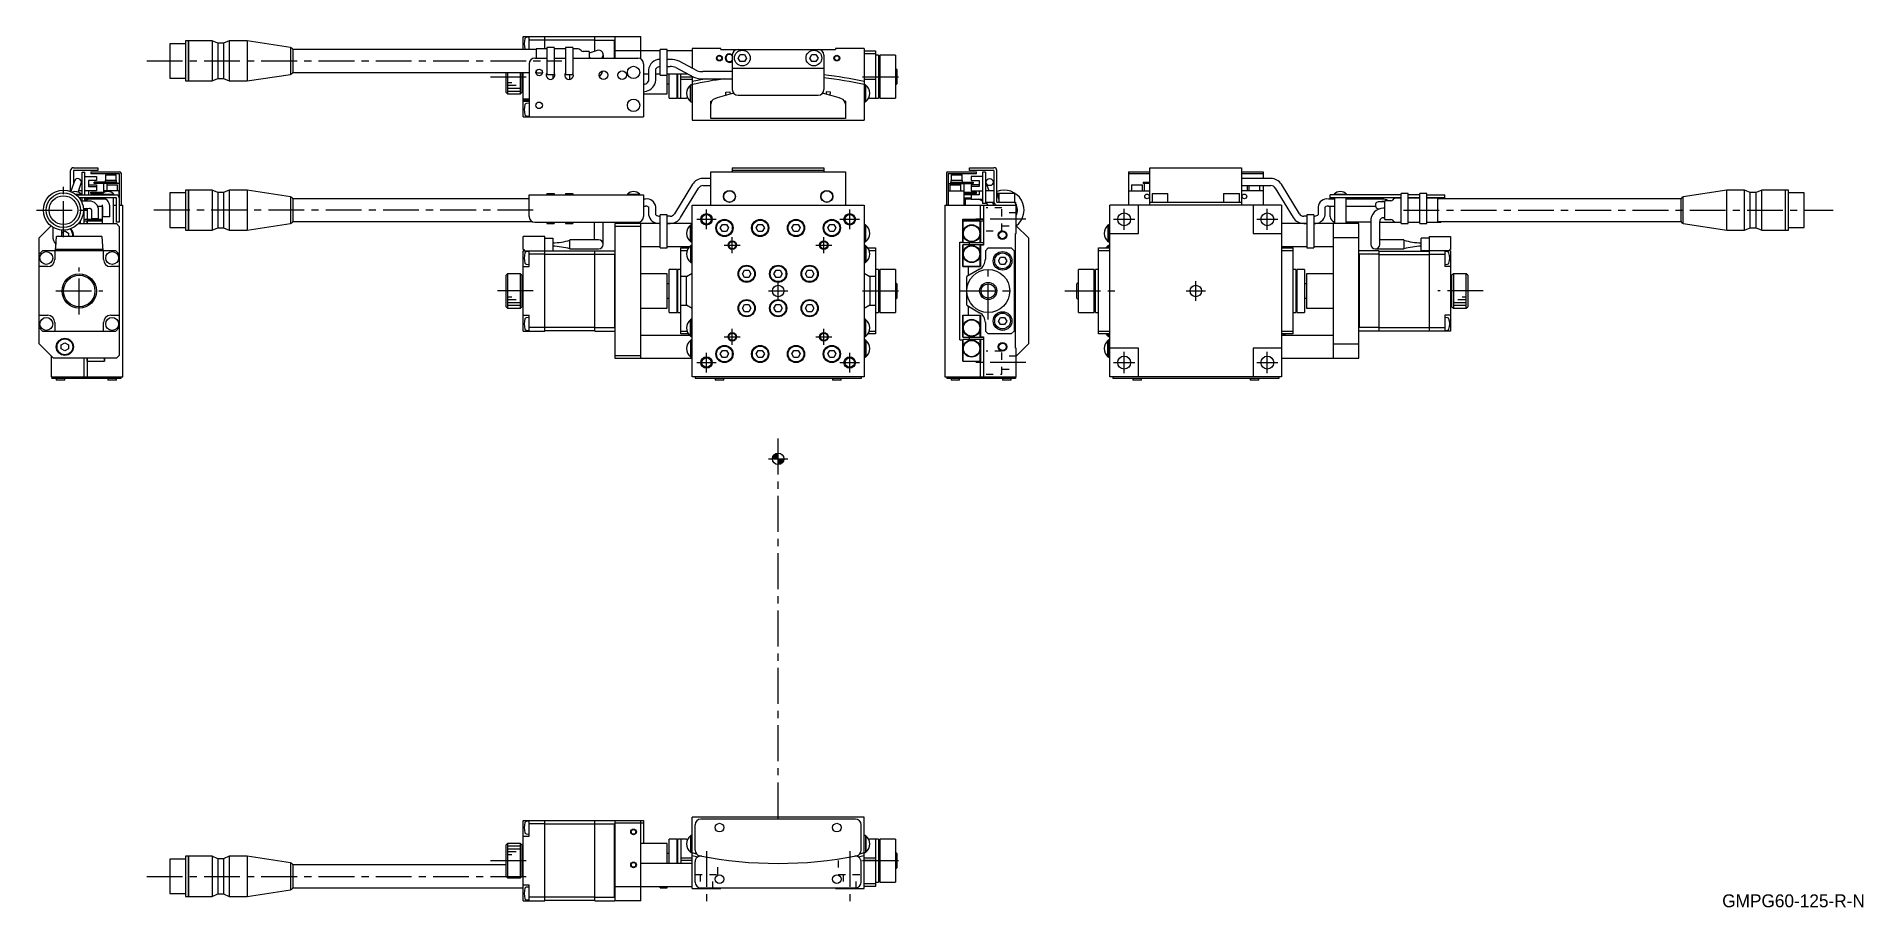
# Model space of a CAD drawing. Extents: x -217 to 421, y 17 to 321.
import ezdxf

# ---------------------------------------------------------------- set-up
doc = ezdxf.new("R2010")
doc.units = 0
doc.header["$LTSCALE"] = 10
doc.linetypes.add('CENTER', pattern=[2, 1.25, -0.25, 0.25, -0.25])
doc.linetypes.add('DOT', pattern=[0.5, 0.25, -0.25])
doc.layers.add('1', color=7, linetype='CONTINUOUS')
doc.layers.add('21', color=7, linetype='CONTINUOUS')
doc.styles.get("Standard").update_dxf_attribs({"font": 'FGP教科書体NT-M'})

msp = doc.modelspace()

# ---------------------------------------------------------------- texts
at = {"layer": '1', "color": 7}
msp.add_text('GMPG60-125-R-N', height=4.5, dxfattribs=at).set_placement((371.944604, 16.993359))

# ---------------------------------------------------------------- blocks, each defined once
blk = doc.blocks.new('AID2295')
at = {"layer": '21', "color": 7, "linetype": 'CONTINUOUS'}
blk.add_circle((42.207046, 173.482462), 2, dxfattribs=at)
for centre, radius, start, end in [((42.207046, 173.482462), 1.8, 90, 180), ((42.207046, 173.482462), 1.6, 90, 180), ((42.207046, 173.482462), 1.4, 90, 179.999955), ((42.207046, 173.482462), 1.2, 90, 179.99997), ((42.207046, 173.482462), 1, 90, 179.999964), ((42.207044, 173.482464), 0.799999, 89.999799, 180.000086), ((42.207046, 173.482462), 0.6, 89.99994, 180), ((42.207046, 173.482462), 0.4, 90, 180), ((42.207046, 173.482462), 0.2, 90, 180), ((42.207046, 173.482462), 0.6, 269.99994, 0), ((42.207046, 173.482462), 1.8, 270, 0), ((42.207046, 173.482462), 1.6, 270, 0), ((42.207046, 173.482462), 0.4, 270, 0), ((42.207046, 173.482462), 0.2, 270, 0), ((42.207046, 173.482462), 1.2, 270, 359.99997), ((42.207046, 173.482462), 1.4, 270, 359.999955), ((42.207046, 173.482462), 1, 270, 359.999964), ((42.207044, 173.482464), 0.799999, 270.000201, 359.999914)]:
    blk.add_arc(centre, radius, start, end, dxfattribs=at)

# ---------------------------------------------------------------- linework, layer by layer
at = {"layer": '1', "color": 7, "linetype": 'CONTINUOUS'}
for p, q in [((-164.792951, 319.375335), (-164.792951, 305.375337)), ((-163.792949, 319.375335), (-164.792951, 319.375335)), ((-163.792949, 319.375335), (-163.792949, 305.375337)), ((-163.742949, 319.375335), (-163.792949, 319.325335)), ((-163.742949, 319.375335), (-163.742949, 305.375337)), ((-155.485949, 319.375335), (-163.742949, 319.375335)), ((-155.485949, 319.375335), (-155.485949, 305.375337)), ((-153.485949, 318.525336), (-155.485949, 319.375335)), ((-149.485949, 319.375335), (-151.485949, 318.525336)), ((-149.485949, 319.375335), (-149.485949, 305.375337)), ((-143.29295, 319.375335), (-149.485949, 319.375335)), ((-143.29295, 319.375335), (-143.29295, 305.375337)), ((-128.058968, 317.059661), (-143.29295, 319.375335)), ((-46.792954, 316.375336), (-46.792954, 320.875336)), ((-46.792954, 320.875336), (-39.292954, 320.875336)), ((-44.792954, 320.625336), (-45.778234, 320.539135)), ((-44.792954, 316.375336), (-44.792954, 320.875336)), ((-39.292954, 319.675336), (-44.792954, 319.675336)), ((-39.292954, 316.575336), (-39.292954, 320.875336)), ((-21.792954, 320.775336), (-39.292954, 320.775336)), ((-21.792954, 319.633914), (-39.292954, 319.633914)), ((-21.792954, 320.875336), (-14.842954, 320.875336)), ((-21.792954, 315.7694), (-21.792954, 320.875336)), ((-21.792954, 319.675336), (-14.892954, 319.675336)), ((-14.892954, 319.675336), (-14.792954, 319.775336)), ((-14.892954, 313.375336), (-14.892954, 319.675336)), ((-14.792954, 320.825336), (-14.842954, 320.875336)), ((-14.792954, 320.875336), (-5.792954, 320.875336)), ((-14.792954, 320.875336), (-14.792954, 313.375336)), ((-5.792954, 313.107387), (-5.792954, 320.875336)), ((-170.292952, 318.375334), (-170.292952, 306.375338)), ((-164.792951, 318.375334), (-170.292952, 318.375334)), ((-153.485949, 318.525336), (-153.485949, 306.225336)), ((-151.485949, 318.525336), (-153.485949, 318.525336)), ((-151.485949, 318.525336), (-151.485949, 306.225336)), ((-128.058968, 317.059661), (-128.058968, 307.69101)), ((-127.335294, 316.375336), (-127.335294, 308.375336)), ((-42.29295, 316.375336), (-127.335294, 316.375336)), ((-42.792954, 313.375336), (-38.542954, 313.375336)), ((-42.29295, 316.575336), (-42.29295, 313.375336)), ((-38.542954, 316.575336), (-42.29295, 316.575336)), ((-36.04295, 317.075336), (-38.54295, 317.075336)), ((-38.54295, 317.075336), (-38.54295, 307.675336)), ((-32.042954, 316.575336), (-36.042954, 316.575336)), ((-36.042954, 313.375336), (-32.042954, 313.375336)), ((-36.04295, 317.075336), (-36.04295, 307.675336)), ((-29.54295, 317.075336), (-32.04295, 317.075336)), ((-32.04295, 317.075336), (-32.04295, 307.675336)), ((-27.607164, 316.575336), (-29.542954, 316.575336)), ((-29.542954, 313.375336), (-6.792954, 313.375336)), ((-29.54295, 317.075336), (-29.54295, 307.675336)), ((-26.585844, 315.968229), (-26.900057, 316.282443)), ((-23.792954, 315.675336), (-25.878737, 315.675336)), ((-21.040186, 316.043385), (-23.793039, 315.041428)), ((-23.792954, 315.675336), (-23.792954, 313.375336)), ((-23.766018, 313.425218), (-23.792954, 313.425218)), ((-23.199234, 313.375433), (-23.766018, 313.425218)), ((-18.892954, 314.539876), (-18.892954, 313.375336)), ((0.957046, 315.875336), (-14.792954, 315.875336)), ((3.457046, 316.375336), (0.957046, 316.375336)), ((0.957046, 307.375336), (0.957046, 316.375336)), ((3.457046, 307.375336), (3.457046, 316.375336)), ((12.207046, 315.875336), (3.457046, 315.875336)), ((4.474995, 312.907201), (3.457046, 312.907201)), ((12.207046, 316.675336), (12.207046, 309.863588)), ((22.207046, 316.675336), (12.207046, 316.675336)), ((22.207046, 316.375336), (22.207046, 316.675336)), ((22.207046, 316.375336), (62.207046, 316.375336)), ((26.207046, 314.375336), (26.207046, 302.375336)), ((28.26367, 313.375336), (28.985358, 314.625336)), ((28.985358, 312.125336), (28.26367, 313.375336)), ((28.985358, 314.625336), (30.428734, 314.625336)), ((30.428734, 314.625336), (31.150422, 313.375336)), ((31.150422, 313.375336), (30.428734, 312.125336)), ((53.26367, 313.375336), (53.985358, 314.625336)), ((53.985358, 312.125336), (53.26367, 313.375336)), ((53.985358, 314.625336), (55.428734, 314.625336)), ((55.428734, 314.625336), (56.150422, 313.375336)), ((56.150422, 313.375336), (55.428734, 312.125336)), ((58.207046, 314.375336), (58.207046, 302.375336)), ((62.207046, 316.675336), (62.207046, 316.375336)), ((72.207046, 316.675336), (62.207046, 316.675336)), ((72.207046, 316.675336), (72.207046, 291.675336)), ((72.207046, 315.875336), (76.207046, 315.875336)), ((76.207046, 314.875336), (72.207046, 314.875336)), ((76.207046, 315.875336), (76.207046, 299.375336)), ((77.207046, 314.375336), (76.207046, 314.375336)), ((77.207046, 314.375336), (77.207046, 299.375336)), ((83.207046, 314.375336), (77.707046, 314.375336)), ((77.707046, 314.375336), (77.707046, 299.375336)), ((83.207046, 314.375336), (83.207046, 299.375336)), ((-170.292952, 306.375338), (-164.792951, 306.375338)), ((-143.29295, 305.375337), (-128.058968, 307.69101)), ((-127.335294, 308.375336), (-44.792954, 308.375336)), ((-52.792954, 301.375336), (-52.792954, 308.375336)), ((-52.292954, 308.375336), (-52.292954, 300.875336)), ((-47.792954, 300.875336), (-47.792954, 308.375336)), ((-47.292954, 308.375336), (-47.292954, 301.375336)), ((-46.792954, 292.875336), (-46.792954, 308.375336)), ((-44.792954, 311.375336), (-44.792954, 292.875336)), ((-42.442954, 308.375336), (-42.29295, 308.375336)), ((-42.29295, 308.943233), (-42.29295, 308.175336)), ((-42.29295, 308.175336), (-40.160479, 308.175336)), ((-38.561812, 308.175336), (-38.542954, 308.175336)), ((-38.54295, 307.675336), (-36.04295, 307.675336)), ((-36.492954, 307.675336), (-36.492954, 306.106478)), ((-36.042954, 308.175336), (-36.024096, 308.175336)), ((-32.04319, 308.076402), (-32.114453, 308.084167)), ((-32.061812, 308.175336), (-32.042954, 308.175336)), ((-32.04295, 307.675336), (-29.54295, 307.675336)), ((-30.492954, 305.905642), (-30.492954, 307.675336)), ((-29.542954, 308.175336), (-29.524096, 308.175336)), ((-4.792954, 311.375336), (-4.792954, 292.875336)), ((-4.792954, 307.875336), (-3.042954, 307.875336)), ((-3.042954, 309.261294), (-3.042954, 305.613466)), ((-0.542954, 309.261294), (-0.533171, 309.375241)), ((-0.542954, 305.613466), (-0.542954, 309.261294)), ((-0.542954, 307.875336), (0.957046, 307.875336)), ((-0.533171, 309.375241), (-0.500925, 309.497465)), ((-0.500925, 309.497465), (-0.454654, 309.603245)), ((-0.454654, 309.603245), (-0.397125, 309.699602)), ((-0.397125, 309.699602), (-0.32149, 309.798763)), ((0.957046, 307.375336), (3.457046, 307.375336)), ((3.457046, 310.407201), (4.474995, 310.407201)), ((3.457046, 307.875336), (10.623961, 307.875336)), ((3.507046, 300.875336), (3.507046, 307.875336)), ((4.207046, 299.375336), (4.207046, 307.875336)), ((6.483207, 310.091605), (12.751156, 306.736791)), ((6.907046, 299.375336), (6.907046, 307.875336)), ((7.207046, 299.375336), (7.207046, 307.875336)), ((13.930885, 308.940932), (7.662936, 312.295746)), ((8.207046, 299.375336), (8.207046, 307.875336)), ((8.207046, 306.875336), (12.207046, 306.875336)), ((12.207046, 307.028016), (12.207046, 291.675336)), ((26.207046, 308.625336), (15.939097, 308.625336)), ((26.207046, 309.875336), (58.207046, 309.875336)), ((30.428734, 312.125336), (28.985358, 312.125336)), ((55.428734, 312.125336), (53.985358, 312.125336)), ((72.207046, 306.875336), (76.207046, 306.875336)), ((77.707046, 310.875336), (77.207046, 310.875336)), ((83.707046, 309.375336), (83.207046, 309.875336)), ((83.707046, 309.375336), (83.707046, 304.375336)), ((-164.792951, 305.375337), (-163.792949, 305.375337)), ((-163.792949, 305.425337), (-163.742949, 305.375337)), ((-163.742949, 305.375337), (-155.485949, 305.375337)), ((-155.485949, 305.375337), (-153.485949, 306.225336)), ((-153.485949, 306.225336), (-151.485949, 306.225336)), ((-151.485949, 306.225336), (-149.485949, 305.375337)), ((-149.485949, 305.375337), (-143.29295, 305.375337)), ((-52.792954, 301.375336), (-52.292954, 300.875336)), ((-52.292954, 300.875336), (-47.792954, 300.875336)), ((-47.792954, 300.875336), (-47.292954, 301.375336)), ((-47.292954, 304.375336), (-46.792954, 304.375336)), ((-4.46602, 304.248695), (-4.792954, 304.161093)), ((-4.792954, 301.572903), (-3.818972, 301.833881)), ((-4.792954, 300.875336), (3.507046, 300.875336)), ((-3.072376, 305.404902), (-3.10895, 305.296739)), ((-3.05021, 305.511621), (-3.072376, 305.404902)), ((-3.042954, 305.613466), (-3.05021, 305.511621)), ((3.507046, 304.375336), (4.207046, 304.375336)), ((6.907046, 302.875336), (7.207046, 302.875336)), ((12.207046, 305.875336), (8.207046, 305.875336)), ((11.547491, 298.215336), (11.547491, 303.915336)), ((11.707047, 303.915336), (11.547491, 303.915336)), ((11.707046, 298.065336), (11.707046, 304.065336)), ((12.207047, 304.065336), (11.707046, 304.065336)), ((15.939097, 306.125336), (26.207046, 306.125336)), ((23.902193, 301.471629), (25.396485, 301.602363)), ((23.998944, 300.365757), (23.902193, 301.471629)), ((25.396485, 301.602363), (25.471465, 300.745332)), ((28.207046, 300.375336), (56.207046, 300.375336)), ((59.017607, 301.602363), (58.942627, 300.745332)), ((60.511899, 301.471629), (59.017607, 301.602363)), ((60.415148, 300.365757), (60.511899, 301.471629)), ((76.207046, 305.875336), (72.207046, 305.875336)), ((72.707047, 304.065336), (72.207046, 304.065336)), ((72.707046, 298.065336), (72.707046, 304.065336)), ((72.866602, 303.915336), (72.707046, 303.915336)), ((72.866601, 298.215336), (72.866601, 303.915336)), ((77.207046, 302.875336), (77.707046, 302.875336)), ((83.207046, 303.875336), (83.707046, 304.375336)), ((-44.792954, 298.97497), (-46.792954, 298.97497)), ((-46.792954, 298.660299), (-46.492954, 298.660299)), ((-46.792954, 298.375336), (-44.792954, 298.375336)), ((-46.492954, 298.660299), (-46.492954, 298.625336)), ((-44.792954, 298.625336), (-46.492954, 298.625336)), ((-44.792954, 297.625336), (-45.778234, 297.539135)), ((4.207046, 299.375336), (6.907046, 299.375336)), ((7.207046, 299.375336), (10.207046, 299.375336)), ((10.207046, 299.375336), (10.486477, 299.654767)), ((11.547491, 298.215336), (11.707047, 298.215336)), ((11.707046, 298.065336), (12.207047, 298.065336)), ((18.707046, 292.275336), (18.707046, 298.375336)), ((18.707046, 298.375336), (19.029118, 298.375336)), ((65.707046, 298.375336), (65.384974, 298.375336)), ((65.707046, 298.375336), (65.707046, 292.275336)), ((72.207046, 298.065336), (72.707047, 298.065336)), ((72.707046, 298.215336), (72.866602, 298.215336)), ((73.927615, 299.654766), (74.207046, 299.375336)), ((74.207046, 299.375336), (77.207046, 299.375336)), ((77.707046, 299.375336), (83.207046, 299.375336)), ((-46.792954, 292.875336), (-4.792954, 292.875336)), ((-45.778234, 293.211537), (-44.792954, 293.125336)), ((12.207046, 291.675336), (72.207046, 291.675336)), ((65.707046, 292.275336), (18.707046, 292.275336)), ((-203.903193, 275.087285), (-195.403193, 275.087285)), ((-195.403193, 275.087285), (-195.403193, 274.087285)), ((26.207046, 275.087285), (26.207046, 273.687285)), ((26.207046, 275.087285), (58.207046, 275.087285)), ((58.207046, 275.087285), (58.207046, 273.687285)), ((109.096951, 275.087285), (117.596951, 275.087285)), ((109.096951, 274.087285), (109.096951, 275.087285)), ((172.06652, 262.087285), (172.06652, 275.087285)), ((172.06652, 275.087285), (204.06652, 275.087285)), ((204.06652, 275.087285), (204.06652, 262.087285)), ((-204.903193, 266.825633), (-204.903193, 274.087285)), ((-203.592014, 270.473557), (-204.791526, 266.781836)), ((-195.403193, 274.087285), (-203.903193, 274.087285)), ((-203.903193, 274.087285), (-203.903193, 269.515845)), ((-202.237671, 266.551623), (-201.214373, 269.701014)), ((-200.903193, 273.587285), (-199.903193, 273.587285)), ((-200.903193, 265.587285), (-200.903193, 273.587285)), ((-199.903193, 265.587285), (-199.903193, 273.587285)), ((-199.903193, 272.087285), (-195.903193, 272.087285)), ((-198.703193, 270.587285), (-198.703193, 268.587285)), ((-195.903193, 270.587285), (-198.703193, 270.587285)), ((-198.703193, 269.087285), (-195.903193, 269.087285)), ((-198.703193, 268.587285), (-195.903193, 268.587285)), ((-197.803193, 273.687285), (-197.803193, 273.087285)), ((-197.803193, 273.687285), (-187.803193, 273.687285)), ((-197.803193, 273.087285), (-187.903193, 273.087285)), ((-196.63022, 269.587285), (-196.63022, 270.087285)), ((-188.747818, 270.087285), (-196.63022, 270.087285)), ((-187.903193, 269.587285), (-196.63022, 269.587285)), ((-196.499486, 269.587285), (-196.499486, 270.087285)), ((-195.903193, 272.087285), (-195.903193, 270.587285)), ((-195.903193, 269.087285), (-195.903193, 267.087285)), ((-193.403193, 269.587285), (-193.403193, 266.385362)), ((-188.853193, 270.587285), (-192.853193, 270.587285)), ((-192.853193, 270.587285), (-192.853193, 270.087285)), ((-192.753193, 272.587285), (-188.953193, 272.587285)), ((-192.753193, 272.587285), (-192.753193, 270.587285)), ((-192.303193, 269.087285), (-192.303193, 267.087285)), ((-192.303193, 269.087285), (-188.503193, 269.087285)), ((-192.257068, 269.587285), (-192.257068, 269.087285)), ((-189.526123, 269.587285), (-189.526123, 270.087285)), ((-188.953193, 270.587285), (-188.953193, 272.587285)), ((-188.853193, 270.087285), (-188.853193, 270.587285)), ((-188.747818, 269.587285), (-188.747818, 270.087285)), ((-188.503193, 267.087285), (-188.503193, 269.087285)), ((-187.903193, 273.087285), (-187.903193, 256.087285)), ((-187.303193, 273.187285), (-187.303193, 262.087285)), ((12.272498, 269.30936), (6.004549, 258.984304)), ((8.141594, 257.686985), (14.409543, 268.012041)), ((18.707046, 271.337285), (15.939097, 271.337285)), ((15.939097, 268.837285), (18.707046, 268.837285)), ((18.707046, 262.087285), (18.707046, 273.687285)), ((18.707046, 273.687285), (65.707046, 273.687285)), ((58.207046, 274.087285), (26.207046, 274.087285)), ((65.707046, 273.687285), (65.707046, 262.087285)), ((100.996951, 273.187285), (100.996951, 262.087285)), ((101.496951, 273.687285), (111.496951, 273.687285)), ((101.596951, 273.087285), (111.496951, 273.087285)), ((101.596951, 273.087285), (101.596951, 262.087285)), ((101.596951, 269.587285), (110.323978, 269.587285)), ((102.196951, 269.087285), (102.196951, 267.087285)), ((102.196951, 269.087285), (105.996951, 269.087285)), ((102.441576, 270.087285), (102.441576, 269.587285)), ((102.441576, 270.087285), (110.323978, 270.087285)), ((106.546951, 270.587285), (102.546951, 270.587285)), ((102.546951, 270.587285), (102.546951, 270.087285)), ((102.646951, 272.587285), (106.446951, 272.587285)), ((102.646951, 272.587285), (102.646951, 270.587285)), ((103.219881, 270.087285), (103.219881, 269.587285)), ((105.950825, 269.587285), (105.950825, 269.087285)), ((105.996951, 267.087285), (105.996951, 269.087285)), ((106.446951, 270.587285), (106.446951, 272.587285)), ((106.546951, 270.087285), (106.546951, 270.587285)), ((107.096951, 269.587285), (107.096951, 262.087285)), ((117.596951, 274.087285), (109.096951, 274.087285)), ((113.596951, 272.087285), (109.596951, 272.087285)), ((109.596951, 272.087285), (109.596951, 270.587285)), ((109.596951, 270.587285), (112.396951, 270.587285)), ((112.396951, 269.087285), (109.596951, 269.087285)), ((109.596951, 269.087285), (109.596951, 267.087285)), ((112.396951, 268.587285), (109.596951, 268.587285)), ((110.193244, 270.087285), (110.193244, 269.587285)), ((110.323978, 270.087285), (110.323978, 269.587285)), ((111.496951, 273.087285), (111.496951, 273.687285)), ((112.396951, 270.587285), (112.396951, 268.587285)), ((113.596951, 273.587285), (113.596951, 262.587285)), ((114.596951, 273.587285), (113.596951, 273.587285)), ((114.596951, 273.587285), (114.596951, 262.587285)), ((114.908131, 269.701014), (115.757382, 267.087285)), ((117.285771, 270.473557), (117.596951, 269.515845)), ((117.596951, 274.087285), (117.596951, 263.087285)), ((118.596951, 263.087285), (118.596951, 274.087285)), ((164.56652, 273.687285), (164.56652, 262.087285)), ((164.56652, 273.687285), (172.06652, 273.687285)), ((164.56652, 273.087285), (172.06652, 273.087285)), ((165.66652, 269.087285), (165.66652, 267.087285)), ((165.66652, 269.087285), (169.46652, 269.087285)), ((169.46652, 267.087285), (169.46652, 269.087285)), ((169.761667, 270.087285), (169.761667, 269.587285)), ((169.761667, 270.087285), (172.06652, 270.087285)), ((172.06652, 269.587285), (169.761667, 269.587285)), ((170.06652, 269.587285), (170.06652, 267.087285)), ((171.255959, 270.087285), (171.255959, 269.587285)), ((171.604582, 270.087285), (171.604582, 269.587285)), ((204.06652, 273.687285), (211.56652, 273.687285)), ((204.06652, 273.087285), (211.56652, 273.087285)), ((214.334469, 271.337285), (204.06652, 271.337285)), ((204.06652, 268.837285), (214.334469, 268.837285)), ((206.06652, 268.837285), (206.06652, 267.087285)), ((206.66652, 268.837285), (206.66652, 267.087285)), ((210.46652, 267.087285), (210.46652, 268.837285)), ((211.56652, 273.687285), (211.56652, 271.337285)), ((211.56652, 268.837285), (211.56652, 262.087285)), ((215.864022, 268.012041), (222.131972, 257.686985)), ((224.269017, 258.984304), (218.001068, 269.30936)), ((-203.192878, 265.879533), (-201.253193, 265.879533)), ((-202.830449, 265.587285), (-188.903193, 265.587285)), ((-200.903193, 267.087285), (-202.063624, 267.087285)), ((-188.903193, 264.587285), (-201.879609, 264.587285)), ((-201.403193, 263.892835), (-201.403193, 264.587285)), ((-201.253193, 265.587285), (-201.253193, 265.879533)), ((-198.387698, 263.468747), (-201.120174, 263.373327)), ((-200.903193, 263.380904), (-200.903193, 264.587285)), ((-195.903193, 267.087285), (-199.903193, 267.087285)), ((-199.903193, 263.474825), (-199.903193, 264.587285)), ((-198.627845, 264.087285), (-199.903193, 264.087285)), ((-198.703193, 267.087285), (-198.703193, 265.587285)), ((-198.069145, 264.17721), (-198.078738, 264.177181)), ((-193.004684, 264.17721), (-198.069145, 264.17721)), ((-197.853193, 266.087285), (-197.853193, 266.587285)), ((-197.853193, 266.587285), (-193.403193, 266.587285)), ((-197.853193, 266.087285), (-193.829329, 266.087285)), ((-195.903193, 264.587285), (-195.903193, 264.17721)), ((-195.485569, 261.67721), (-193.783479, 261.67721)), ((-194.053193, 265.879533), (-194.053193, 265.587285)), ((-194.053193, 265.879533), (-189.753193, 265.879533)), ((-193.903193, 264.587285), (-193.903193, 264.17721)), ((-193.903193, 261.67721), (-193.903193, 255.587285)), ((-193.886512, 262.147964), (-193.737046, 260.92721)), ((-187.903193, 267.087285), (-193.403193, 267.087285)), ((-192.877883, 264.17139), (-193.004684, 264.17721)), ((-192.730404, 264.149784), (-192.877883, 264.17139)), ((-192.584002, 264.111876), (-192.730404, 264.149784)), ((-192.440125, 264.057378), (-192.584002, 264.111876)), ((-192.300397, 263.986167), (-192.440125, 264.057378)), ((-189.903193, 255.587285), (-189.903193, 264.587285)), ((-189.903193, 262.087285), (-188.903193, 262.087285)), ((-189.753193, 265.587285), (-189.753193, 265.879533)), ((-188.903193, 256.087285), (-188.903193, 264.587285)), ((-187.953193, 264.899535), (-187.953193, 267.087285)), ((-187.903193, 262.087285), (-186.703193, 262.087285)), ((-186.703193, 202.087285), (-186.703193, 262.087285)), ((-170.292952, 266.287283), (-170.292952, 254.287287)), ((-164.792951, 266.287283), (-170.292952, 266.287283)), ((-164.792951, 267.287284), (-164.792951, 253.287286)), ((-163.792949, 267.287284), (-164.792951, 267.287284)), ((-163.792949, 267.287284), (-163.792949, 253.287286)), ((-163.742949, 267.287284), (-163.792949, 267.237284)), ((-163.742949, 267.287284), (-163.742949, 253.287286)), ((-155.485949, 267.287284), (-163.742949, 267.287284)), ((-155.485949, 267.287284), (-155.485949, 253.287286)), ((-153.485949, 266.437285), (-155.485949, 267.287284)), ((-153.485949, 266.437285), (-153.485949, 254.137285)), ((-151.485949, 266.437285), (-153.485949, 266.437285)), ((-149.485949, 267.287284), (-151.485949, 266.437285)), ((-151.485949, 266.437285), (-151.485949, 254.137285)), ((-149.485949, 267.287284), (-149.485949, 253.287286)), ((-143.29295, 267.287284), (-149.485949, 267.287284)), ((-143.29295, 267.287284), (-143.29295, 253.287286)), ((-128.058968, 264.971611), (-143.29295, 267.287284)), ((-128.058968, 264.971611), (-128.058968, 255.60296)), ((-127.335294, 264.287285), (-127.335294, 256.287285)), ((-44.792954, 264.287285), (-127.335294, 264.287285)), ((-44.792954, 258.087285), (-44.792954, 265.587285)), ((-44.792954, 265.587285), (-4.792954, 265.587285)), ((-38.542954, 266.087285), (-36.042954, 266.087285)), ((-38.542954, 266.087285), (-38.542954, 265.587285)), ((-36.042954, 266.087285), (-36.042954, 265.587285)), ((-32.042954, 266.087285), (-29.542954, 266.087285)), ((-32.042954, 266.087285), (-32.042954, 265.587285)), ((-29.542954, 266.087285), (-29.542954, 265.587285)), ((-10.442954, 265.879533), (-10.442954, 265.587285)), ((-10.442954, 265.879533), (-6.142954, 265.879533)), ((-6.142954, 265.587285), (-6.142954, 265.879533)), ((-4.792954, 265.587285), (-4.792954, 258.087285)), ((-4.142496, 264.17721), (-4.792954, 264.17721)), ((-4.792954, 261.67721), (-4.142496, 261.67721)), ((12.207046, 202.087285), (12.207046, 262.087285)), ((12.207046, 262.087285), (72.207046, 262.087285)), ((72.207046, 262.087285), (72.207046, 202.087285)), ((100.396951, 262.087285), (100.396951, 202.087285)), ((100.396951, 262.087285), (125.396951, 262.087285)), ((101.596951, 267.087285), (107.096951, 267.087285)), ((101.646951, 267.087285), (101.646951, 262.087285)), ((107.096951, 266.587285), (111.546951, 266.587285)), ((107.096951, 266.087285), (111.546951, 266.087285)), ((107.096951, 265.879533), (107.746951, 265.879533)), ((112.396951, 265.587285), (107.096951, 265.587285)), ((107.096951, 264.587285), (109.596951, 264.587285)), ((107.596951, 262.087285), (107.596951, 264.587285)), ((109.596951, 264.17721), (107.596951, 264.17721)), ((107.746951, 265.587285), (107.746951, 265.879533)), ((109.546951, 266.587285), (109.546951, 266.087285)), ((109.596951, 267.087285), (113.596951, 267.087285)), ((109.596951, 265.587285), (109.596951, 264.087285)), ((109.596951, 264.087285), (113.596951, 264.087285)), ((111.546951, 266.087285), (111.546951, 266.587285)), ((113.596926, 263.475019), (112.320505, 264.088127)), ((112.396951, 267.087285), (112.396951, 265.587285)), ((112.856741, 257.087285), (112.856741, 262.087285)), ((114.596951, 262.587285), (113.596951, 262.587285)), ((113.880175, 262.087285), (113.880175, 248.087285)), ((115.08735, 262.461635), (114.596924, 262.819615)), ((117.596951, 267.087285), (114.596951, 267.087285)), ((114.596951, 263.087285), (117.596951, 263.087285)), ((115.584129, 262.087285), (115.08735, 262.461635)), ((115.096951, 263.087285), (115.096951, 262.4544)), ((117.057061, 263.087285), (117.381981, 262.087285)), ((119.346951, 264.129899), (118.596951, 266.438161)), ((118.596951, 263.087285), (125.096951, 263.087285)), ((118.77846, 265.879533), (119.246951, 265.879533)), ((119.346951, 265.587285), (118.873417, 265.587285)), ((124.846951, 266.087285), (119.023087, 266.087285)), ((119.198337, 264.587285), (119.346951, 264.587285)), ((119.246951, 265.587285), (119.246951, 265.879533)), ((119.346951, 266.087285), (119.346951, 263.087285)), ((124.846951, 263.087285), (124.846951, 266.087285)), ((124.907463, 263.087285), (124.846951, 263.192095)), ((125.096951, 263.087285), (125.096951, 262.087285)), ((125.16727, 262.637285), (125.096951, 262.759082)), ((125.396951, 252.087285), (125.396951, 262.087285)), ((218.06652, 262.087285), (158.06652, 262.087285)), ((158.06652, 202.087285), (158.06652, 262.087285)), ((164.56652, 267.087285), (172.06652, 267.087285)), ((168.06652, 252.087285), (168.06652, 262.087285)), ((172.06652, 263.087285), (204.06652, 263.087285)), ((172.81652, 266.087285), (172.81652, 263.087285)), ((172.81652, 266.087285), (178.31652, 266.087285)), ((178.31652, 263.087285), (178.31652, 266.087285)), ((197.81652, 266.087285), (197.81652, 263.087285)), ((197.81652, 266.087285), (203.31652, 266.087285)), ((203.31652, 263.087285), (203.31652, 266.087285)), ((211.56652, 267.087285), (204.06652, 267.087285)), ((208.06652, 262.087285), (208.06652, 252.087285)), ((218.06652, 262.087285), (218.06652, 202.087285)), ((236.56652, 264.17721), (234.416061, 264.17721)), ((234.416061, 261.67721), (236.56652, 261.67721)), ((235.06652, 264.17721), (235.06652, 265.587285)), ((259.81652, 265.587285), (235.06652, 265.587285)), ((259.816516, 264.587285), (235.06652, 264.587285)), ((235.06652, 258.087285), (235.06652, 261.67721)), ((236.41652, 265.879533), (236.41652, 265.587285)), ((236.41652, 265.879533), (240.71652, 265.879533)), ((236.56652, 264.587285), (236.56652, 255.587285)), ((240.56652, 255.587285), (240.56652, 264.587285)), ((253.316888, 264.17721), (240.56652, 264.17721)), ((240.56652, 261.67721), (250.826838, 261.67721)), ((240.71652, 265.587285), (240.71652, 265.879533)), ((254.06652, 263.442339), (252.040889, 263.24811)), ((254.039584, 263.160145), (252.268073, 263.201549)), ((254.06652, 263.160145), (254.039584, 263.160145)), ((254.06652, 256.987285), (254.06652, 263.587285)), ((256.152303, 263.587285), (254.06652, 263.587285)), ((257.173623, 264.194392), (256.859409, 263.880179)), ((259.816516, 264.487285), (257.88073, 264.487285)), ((262.316516, 266.087285), (259.816516, 266.087285)), ((259.816516, 255.587285), (259.816516, 266.087285)), ((262.316516, 255.587285), (262.316516, 266.087285)), ((266.316516, 264.587285), (262.316516, 264.587285)), ((266.316516, 264.487285), (262.316516, 264.487285)), ((266.31652, 265.587285), (262.31652, 265.587285)), ((268.816516, 266.087285), (266.316516, 266.087285)), ((266.316516, 255.587285), (266.316516, 266.087285)), ((268.816516, 255.587285), (268.816516, 266.087285)), ((275.06652, 264.587285), (268.816516, 264.587285)), ((272.566516, 264.487285), (268.816516, 264.487285)), ((268.81652, 265.587285), (275.06652, 265.587285)), ((272.566516, 256.087285), (272.566516, 264.487285)), ((357.60886, 264.287285), (272.566516, 264.287285)), ((275.06652, 264.287285), (275.06652, 265.587285)), ((357.60886, 256.287285), (357.60886, 264.287285)), ((373.566516, 267.287284), (358.332533, 264.971611)), ((358.332533, 255.60296), (358.332533, 264.971611)), ((373.566516, 253.287286), (373.566516, 267.287284)), ((379.759515, 267.287284), (373.566516, 267.287284)), ((379.759515, 253.287286), (379.759515, 267.287284)), ((381.759515, 266.437285), (379.759515, 267.287284)), ((381.759515, 254.137285), (381.759515, 266.437285)), ((383.759515, 266.437285), (381.759515, 266.437285)), ((385.759515, 267.287284), (383.759515, 266.437285)), ((383.759515, 254.137285), (383.759515, 266.437285)), ((385.759515, 253.287286), (385.759515, 267.287284)), ((394.016515, 267.287284), (385.759515, 267.287284)), ((394.016515, 253.287286), (394.016515, 267.287284)), ((394.066515, 267.237284), (394.016515, 267.287284)), ((394.066515, 253.287286), (394.066515, 267.287284)), ((395.066517, 267.287284), (394.066515, 267.287284)), ((395.066517, 253.287286), (395.066517, 267.287284)), ((400.566518, 266.287283), (395.066517, 266.287283)), ((400.566518, 254.287287), (400.566518, 266.287283)), ((-202.21571, 255.587285), (-188.903193, 255.587285)), ((-201.403193, 255.587285), (-201.403193, 256.681736)), ((-200.429704, 260.895915), (-198.30045, 260.97027)), ((-200.406408, 260.075192), (-199.889055, 260.465046)), ((-200.186417, 255.587285), (-200.186417, 260.240968)), ((-200.186417, 257.087285), (-193.903193, 257.087285)), ((-200.186417, 256.587285), (-193.903193, 256.587285)), ((-199.889055, 260.465046), (-199.229522, 260.93806)), ((-199.173655, 256.586154), (-199.112974, 256.537285)), ((-199.173655, 255.587285), (-199.173655, 256.586154)), ((-199.162983, 260.940149), (-199.162983, 257.087285)), ((-199.112974, 256.537285), (-199.112974, 255.587285)), ((-193.903193, 256.537285), (-199.112974, 256.537285)), ((-198.30045, 260.97027), (-198.271721, 260.970473)), ((-198.271721, 260.970473), (-198.230745, 260.967989)), ((-198.230745, 260.967989), (-198.190009, 260.962261)), ((-198.190009, 260.962261), (-198.150222, 260.953465)), ((-198.150222, 260.953465), (-198.111952, 260.941925)), ((-198.111952, 260.941925), (-198.075526, 260.928012)), ((-198.075526, 260.928012), (-198.041063, 260.912076)), ((-198.041063, 260.912076), (-198.008543, 260.894406)), ((-198.008543, 260.894406), (-197.97788, 260.875226)), ((-197.97788, 260.875226), (-197.948967, 260.854711)), ((-197.948967, 260.854711), (-197.921699, 260.832993)), ((-197.921699, 260.832993), (-197.895981, 260.810179)), ((-197.895981, 260.810179), (-197.871735, 260.786355)), ((-197.871735, 260.786355), (-197.848896, 260.761595)), ((-197.848896, 260.761595), (-197.827415, 260.735962)), ((-197.827415, 260.735962), (-197.80725, 260.709515)), ((-197.80725, 260.709515), (-197.788371, 260.682305)), ((-197.788371, 260.682305), (-197.770757, 260.654383)), ((-197.770757, 260.654383), (-197.75439, 260.625798)), ((-197.75439, 260.625798), (-197.73926, 260.596599)), ((-197.73926, 260.596599), (-197.725358, 260.566831)), ((-197.725358, 260.566831), (-197.712681, 260.536543)), ((-197.712681, 260.536543), (-197.701226, 260.505782)), ((-197.701226, 260.505782), (-197.690993, 260.474597)), ((-197.690993, 260.474597), (-197.681981, 260.443035)), ((-197.681981, 260.443035), (-197.674193, 260.411147)), ((-197.674193, 260.411147), (-197.66763, 260.378982)), ((-197.66763, 260.378982), (-197.662292, 260.346591)), ((-197.662292, 260.346591), (-197.658181, 260.314025)), ((-197.658181, 260.314025), (-197.655297, 260.281335)), ((-197.655297, 260.281335), (-197.653639, 260.248574)), ((-197.653639, 260.248574), (-197.653193, 260.220584)), ((-197.653193, 260.220584), (-197.653193, 257.287285)), ((-195.153193, 257.287285), (-197.653193, 257.287285)), ((-196.396742, 256.587285), (-196.396742, 257.087285)), ((-195.153193, 257.287285), (-195.153193, 260.220584)), ((-194.360837, 257.087285), (-194.347138, 256.587285)), ((-193.737046, 260.92721), (-193.737046, 257.92721)), ((-191.237046, 257.92721), (-193.737046, 257.92721)), ((-191.237046, 257.92721), (-191.237046, 260.92721)), ((-187.903193, 256.087285), (-188.903193, 256.087285)), ((-187.903193, 254.587285), (-188.903193, 255.587285)), ((-143.29295, 253.287286), (-128.058968, 255.60296)), ((-127.335294, 256.287285), (-43.664734, 256.287285)), ((-42.792954, 256.087285), (-6.792954, 256.087285)), ((-38.54295, 256.087285), (-38.54295, 255.587285)), ((-38.54295, 255.587285), (-36.04295, 255.587285)), ((-36.04295, 256.087285), (-36.04295, 255.587285)), ((-32.04295, 256.087285), (-32.04295, 255.587285)), ((-32.04295, 255.587285), (-29.54295, 255.587285)), ((-29.54295, 256.087285), (-29.54295, 255.587285)), ((-22.092954, 256.087285), (-22.092954, 249.935815)), ((-18.892954, 248.335815), (-18.892954, 256.087285)), ((0.957046, 255.587285), (-14.792954, 255.587285)), ((-14.792954, 255.587285), (-14.792954, 208.587285)), ((-10.292954, 256.087285), (-10.292954, 255.587285)), ((-6.292954, 255.587285), (-6.292954, 256.150794)), ((-5.792954, 208.587285), (-5.792954, 255.587285)), ((-3.126085, 261.461016), (-3.038106, 261.396911)), ((-3.042954, 261.401246), (-3.042954, 258.714505)), ((-3.038106, 261.396911), (-3.020747, 261.37835)), ((-0.533904, 258.730837), (-0.543261, 258.745273)), ((-0.542954, 258.714505), (-0.542954, 261.46334)), ((-0.457753, 258.646584), (-0.533904, 258.730837)), ((0.684063, 255.681087), (0.896376, 255.666811)), ((0.896376, 255.666811), (0.957002, 255.664078)), ((3.457046, 258.65906), (0.957046, 258.65906)), ((0.957046, 247.087285), (0.957046, 258.65906)), ((3.457046, 247.087285), (3.457046, 258.65906)), ((4.474995, 258.15906), (3.457046, 258.15906)), ((3.457046, 255.65906), (4.474995, 255.65906)), ((12.207046, 255.587285), (3.457046, 255.587285)), ((22.01367, 254.087285), (22.735358, 255.337285)), ((22.735358, 255.337285), (24.178734, 255.337285)), ((24.178734, 255.337285), (24.900422, 254.087285)), ((34.51367, 254.087285), (35.235358, 255.337285)), ((35.235358, 255.337285), (36.678734, 255.337285)), ((36.678734, 255.337285), (37.400422, 254.087285)), ((47.01367, 254.087285), (47.735358, 255.337285)), ((47.735358, 255.337285), (49.178734, 255.337285)), ((49.178734, 255.337285), (49.900422, 254.087285)), ((59.51367, 254.087285), (60.235358, 255.337285)), ((60.235358, 255.337285), (61.678734, 255.337285)), ((61.678734, 255.337285), (62.400422, 254.087285)), ((106.708544, 249.087285), (106.708544, 257.087285)), ((106.708544, 257.087285), (113.880175, 257.087285)), ((106.758535, 256.537285), (106.719684, 256.586011)), ((106.719684, 248.987285), (106.719684, 256.586011)), ((106.719975, 256.587285), (113.880175, 256.587285)), ((106.758535, 256.537285), (106.758535, 248.987285)), ((112.806732, 256.537285), (106.758535, 256.537285)), ((107.430283, 257.087285), (107.445942, 256.587285)), ((108.040895, 256.587285), (108.054595, 257.087285)), ((110.090499, 257.087285), (110.090499, 256.587285)), ((112.806732, 256.537285), (112.867413, 256.586154)), ((112.806732, 248.987285), (112.806732, 256.537285)), ((112.867413, 256.586154), (112.867413, 248.987285)), ((226.81652, 255.587285), (218.06652, 255.587285)), ((226.81652, 258.15906), (225.798571, 258.15906)), ((225.798571, 255.65906), (226.81652, 255.65906)), ((229.31652, 258.65906), (226.81652, 258.65906)), ((226.81652, 258.65906), (226.81652, 247.087285)), ((229.31652, 258.65906), (229.31652, 247.087285)), ((245.06652, 255.587285), (229.31652, 255.587285)), ((230.754079, 258.668457), (230.65106, 258.580624)), ((230.822606, 258.756199), (230.754079, 258.668457)), ((230.81652, 261.46334), (230.81652, 258.744816)), ((233.316129, 261.401015), (233.423787, 261.474942)), ((233.31652, 258.714505), (233.31652, 261.46334)), ((233.423787, 261.474942), (233.524694, 261.523907)), ((236.06652, 255.587285), (236.06652, 208.587285)), ((249.16652, 256.087285), (240.56652, 256.087285)), ((245.06652, 208.587285), (245.06652, 255.587285)), ((249.16652, 256.335815), (249.16652, 248.335815)), ((252.36652, 248.335815), (252.36652, 256.335815)), ((252.36652, 256.087285), (259.81652, 256.087285)), ((252.954711, 257.531984), (253.063006, 257.59934)), ((253.063006, 257.59934), (253.180169, 257.655282)), ((253.180169, 257.655282), (253.305999, 257.698076)), ((253.305999, 257.698076), (253.439657, 257.725628)), ((253.439657, 257.725628), (253.575864, 257.735769)), ((253.575864, 257.735769), (253.585598, 257.735815)), ((254.06652, 260.935815), (253.585598, 260.935815)), ((253.585598, 257.735815), (254.06652, 257.735815)), ((253.86652, 257.735815), (253.86652, 257.287285)), ((254.06652, 257.287285), (253.86652, 257.287285)), ((254.06652, 256.987285), (256.152303, 256.987285)), ((256.859409, 256.694392), (257.173623, 256.380179)), ((259.816516, 255.587285), (262.316516, 255.587285)), ((262.31652, 256.087285), (266.31652, 256.087285)), ((266.316516, 255.587285), (268.816516, 255.587285)), ((268.81652, 256.087285), (273.06652, 256.087285)), ((272.566516, 256.287285), (357.60886, 256.287285)), ((358.332533, 255.60296), (373.566516, 253.287286)), ((-211.71644, 254.774039), (-215.903193, 250.587285)), ((-215.903193, 213.587285), (-215.903193, 250.587285)), ((-211.167734, 254.385741), (-211.167734, 251.335815)), ((-210.153193, 246.087285), (-209.803563, 251.087285)), ((-194.002827, 251.087285), (-209.803559, 251.087285)), ((-207.967734, 251.335815), (-207.967734, 253.310088)), ((-207.967734, 252.416048), (-206.903193, 253.030661)), ((-206.903193, 253.030661), (-205.653193, 252.308973)), ((-205.653193, 252.308973), (-205.653193, 251.087285)), ((-194.002833, 251.087285), (-193.653193, 246.087285)), ((-187.903193, 254.587285), (-187.903193, 209.587285)), ((-170.292952, 254.287287), (-164.792951, 254.287287)), ((-164.792951, 253.287286), (-163.792949, 253.287286)), ((-163.792949, 253.337286), (-163.742949, 253.287286)), ((-163.742949, 253.287286), (-155.485949, 253.287286)), ((-155.485949, 253.287286), (-153.485949, 254.137285)), ((-153.485949, 254.137285), (-151.485949, 254.137285)), ((-151.485949, 254.137285), (-149.485949, 253.287286)), ((-149.485949, 253.287286), (-143.29295, 253.287286)), ((-39.292954, 251.087285), (-46.792954, 251.087285)), ((-46.792954, 246.587285), (-46.792954, 251.087285)), ((-39.292954, 218.087285), (-39.292954, 251.087285)), ((-39.292954, 250.487285), (-36.492954, 250.487285)), ((-36.492954, 250.487285), (-36.492954, 246.087285)), ((-20.492954, 249.935815), (-30.492954, 249.935815)), ((-30.492954, 246.735815), (-30.492954, 249.935815)), ((-5.792954, 254.587285), (-14.792954, 254.587285)), ((11.547491, 249.337285), (11.547491, 255.037285)), ((11.707046, 255.037285), (11.547491, 255.037285)), ((11.547491, 249.337285), (11.707046, 249.337285)), ((11.707046, 249.187285), (11.707046, 255.187285)), ((12.207046, 255.187285), (11.707046, 255.187285)), ((11.707046, 249.187285), (12.207046, 249.187285)), ((22.735358, 252.837285), (22.01367, 254.087285)), ((24.178734, 252.837285), (22.735358, 252.837285)), ((24.900422, 254.087285), (24.178734, 252.837285)), ((35.235358, 252.837285), (34.51367, 254.087285)), ((36.678734, 252.837285), (35.235358, 252.837285)), ((37.400422, 254.087285), (36.678734, 252.837285)), ((47.735358, 252.837285), (47.01367, 254.087285)), ((49.178734, 252.837285), (47.735358, 252.837285)), ((49.900422, 254.087285), (49.178734, 252.837285)), ((60.235358, 252.837285), (59.51367, 254.087285)), ((61.678734, 252.837285), (60.235358, 252.837285)), ((62.400422, 254.087285), (61.678734, 252.837285)), ((72.707046, 255.187285), (72.207046, 255.187285)), ((72.207046, 249.187285), (72.707046, 249.187285)), ((72.707046, 249.187285), (72.707046, 255.187285)), ((72.866601, 255.037285), (72.707046, 255.037285)), ((72.707046, 249.337285), (72.866601, 249.337285)), ((72.866601, 249.337285), (72.866601, 255.037285)), ((105.6825, 215.087285), (105.6825, 249.087285)), ((105.6825, 249.087285), (106.719684, 249.087285)), ((106.719684, 248.987285), (113.880175, 248.987285)), ((108.744876, 248.987285), (109.045321, 249.280399)), ((109.096951, 248.187285), (109.096951, 248.987285)), ((110.524252, 249.279299), (110.823381, 248.987285)), ((125.096951, 252.087285), (125.396951, 252.087285)), ((125.096951, 212.087285), (125.096951, 252.087285)), ((129.596951, 250.587285), (125.396951, 254.787285)), ((129.596951, 250.587285), (129.596951, 213.587285)), ((157.56652, 255.037285), (157.406965, 255.037285)), ((157.406965, 255.037285), (157.406965, 249.337285)), ((157.406965, 249.337285), (157.56652, 249.337285)), ((158.06652, 255.187285), (157.56652, 255.187285)), ((157.56652, 255.187285), (157.56652, 249.187285)), ((157.56652, 249.187285), (158.06652, 249.187285)), ((158.06652, 252.087285), (168.06652, 252.087285)), ((208.06652, 252.087285), (218.06652, 252.087285)), ((245.06652, 250.587285), (236.06652, 250.587285)), ((260.76652, 249.935815), (252.36652, 249.935815)), ((260.76652, 249.935815), (260.76652, 246.735815)), ((266.76652, 246.087285), (266.76652, 250.487285)), ((269.56652, 250.487285), (266.76652, 250.487285)), ((269.56652, 251.087285), (277.06652, 251.087285)), ((269.56652, 251.087285), (269.56652, 218.087285)), ((277.06652, 251.087285), (277.06652, 246.587285)), ((373.566516, 253.287286), (379.759515, 253.287286)), ((379.759515, 253.287286), (381.759515, 254.137285)), ((381.759515, 254.137285), (383.759515, 254.137285)), ((383.759515, 254.137285), (385.759515, 253.287286)), ((385.759515, 253.287286), (394.016515, 253.287286)), ((394.016515, 253.287286), (394.066515, 253.337286)), ((394.066515, 253.287286), (395.066517, 253.287286)), ((395.066517, 254.287287), (400.566518, 254.287287)), ((-214.703193, 246.087285), (-215.903193, 244.887285)), ((-189.103193, 246.087285), (-214.703193, 246.087285)), ((-210.403193, 246.087285), (-210.403193, 243.087285)), ((-193.688157, 246.587285), (-210.11823, 246.587285)), ((-193.403193, 243.087285), (-193.403193, 246.087285)), ((-187.903193, 244.887285), (-189.103193, 246.087285)), ((-46.792954, 246.587285), (-46.492954, 246.587285)), ((-46.792954, 246.087285), (-36.492954, 246.087285)), ((-46.792954, 218.087285), (-46.792954, 246.087285)), ((-46.492954, 246.587285), (-46.492954, 246.087285)), ((-44.792954, 245.837285), (-45.778234, 245.751085)), ((-44.792954, 240.587285), (-44.792954, 246.087285)), ((-39.292954, 244.887285), (-44.792954, 244.887285)), ((-21.792954, 245.987285), (-39.292954, 245.987285)), ((-21.792954, 244.845864), (-39.292954, 244.845864)), ((-30.492954, 246.735815), (-20.492954, 246.735815)), ((-21.792954, 246.087285), (-14.892954, 246.087285)), ((-21.792954, 218.087285), (-21.792954, 246.087285)), ((-21.792954, 244.887285), (-14.842954, 244.887285)), ((-14.792954, 245.987285), (-14.892954, 246.087285)), ((-14.842954, 244.887285), (-14.792954, 244.937285)), ((-14.842954, 219.287285), (-14.842954, 244.887285)), ((-5.792954, 247.587285), (0.957046, 247.587285)), ((0.957046, 247.087285), (3.457046, 247.087285)), ((3.457046, 247.587285), (11.274557, 247.587285)), ((8.207046, 247.087285), (10.860738, 247.087285)), ((8.207046, 217.087285), (8.207046, 247.087285)), ((10.374342, 246.087285), (8.207046, 246.087285)), ((11.547492, 247.837285), (11.547492, 242.137285)), ((11.707047, 247.837285), (11.547492, 247.837285)), ((11.707047, 247.987285), (11.707047, 241.987285)), ((12.207047, 247.987285), (11.707047, 247.987285)), ((72.707047, 247.987285), (72.207047, 247.987285)), ((72.707047, 247.987285), (72.707047, 241.987285)), ((72.866602, 247.837285), (72.707047, 247.837285)), ((72.866602, 247.837285), (72.866602, 242.137285)), ((73.553356, 247.087285), (76.207046, 247.087285)), ((76.207046, 246.087285), (74.039751, 246.087285)), ((76.207046, 247.087285), (76.207046, 217.087285)), ((106.719684, 240.588559), (106.719684, 248.187285)), ((113.880175, 248.187285), (106.719684, 248.187285)), ((106.758535, 248.187285), (106.758535, 240.637285)), ((109.045321, 247.894171), (108.744876, 248.187285)), ((110.823381, 248.187285), (110.524252, 247.895272)), ((112.806732, 240.637285), (112.806732, 248.187285)), ((112.856741, 248.087285), (112.856741, 240.587285)), ((113.880175, 248.087285), (112.856741, 248.087285)), ((112.867413, 248.187285), (112.867413, 248.087285)), ((115.596951, 247.087285), (114.596951, 246.087285)), ((114.596951, 246.087285), (114.596951, 243.149463)), ((115.596951, 247.087285), (123.596951, 247.087285)), ((119.153575, 242.587285), (119.875263, 243.837285)), ((119.875263, 241.337285), (119.153575, 242.587285)), ((119.875263, 243.837285), (121.318639, 243.837285)), ((121.318639, 243.837285), (122.040326, 242.587285)), ((122.040326, 242.587285), (121.318639, 241.337285)), ((124.596951, 246.087285), (123.596951, 247.087285)), ((124.596951, 246.087285), (124.596951, 218.087285)), ((154.06652, 247.087285), (158.06652, 247.087285)), ((154.06652, 217.087285), (154.06652, 247.087285)), ((158.06652, 246.087285), (154.06652, 246.087285)), ((157.406964, 247.087285), (157.406964, 247.837285)), ((157.566519, 247.837285), (157.406964, 247.837285)), ((157.566519, 247.087285), (157.566519, 247.987285)), ((158.066519, 247.987285), (157.566519, 247.987285)), ((218.06652, 247.587285), (226.81652, 247.587285)), ((218.06652, 247.087285), (222.06652, 247.087285)), ((222.06652, 246.087285), (218.06652, 246.087285)), ((218.566519, 247.087285), (218.566519, 247.587285)), ((218.726074, 247.087285), (218.726074, 247.587285)), ((222.06652, 217.087285), (222.06652, 247.087285)), ((226.81652, 247.087285), (229.31652, 247.087285)), ((229.31652, 247.587285), (236.06652, 247.587285)), ((245.16652, 246.087285), (245.06652, 245.987285)), ((245.06652, 244.937285), (245.11652, 244.887285)), ((245.11652, 244.887285), (245.11652, 219.287285)), ((252.06652, 244.887285), (245.11652, 244.887285)), ((252.06652, 246.087285), (245.16652, 246.087285)), ((250.76652, 246.735815), (260.76652, 246.735815)), ((252.06652, 246.087285), (252.06652, 218.087285)), ((252.06652, 245.987285), (269.56652, 245.987285)), ((252.06652, 244.845864), (269.56652, 244.845864)), ((277.06652, 246.087285), (266.76652, 246.087285)), ((269.56652, 244.887285), (275.06652, 244.887285)), ((275.06652, 246.087285), (275.06652, 240.587285)), ((276.051799, 245.751085), (275.06652, 245.837285)), ((276.76652, 246.087285), (276.76652, 246.587285)), ((277.06652, 246.587285), (276.76652, 246.587285)), ((277.06652, 246.087285), (277.06652, 218.087285)), ((-212.903193, 240.587285), (-215.903193, 240.587285)), ((-187.903193, 240.587285), (-190.903193, 240.587285)), ((-52.292954, 238.087285), (-52.792954, 237.587285)), ((-52.792954, 226.587285), (-52.792954, 237.587285)), ((-47.792954, 238.087285), (-52.292954, 238.087285)), ((-52.292954, 238.087285), (-52.292954, 226.087285)), ((-47.292954, 237.587285), (-47.792954, 238.087285)), ((-47.792954, 226.087285), (-47.792954, 238.087285)), ((-47.292954, 237.587285), (-47.292954, 226.587285)), ((-46.792954, 240.587285), (-44.792954, 240.587285)), ((-45.778234, 241.423486), (-44.792954, 241.337285)), ((3.507046, 238.087285), (-5.792954, 238.087285)), ((3.507046, 226.087285), (3.507046, 238.087285)), ((4.207046, 224.587285), (4.207046, 239.587285)), ((6.907046, 239.587285), (4.207046, 239.587285)), ((6.907046, 224.587285), (6.907046, 239.587285)), ((7.207046, 224.587285), (7.207046, 239.587285)), ((8.207046, 239.587285), (7.207046, 239.587285)), ((10.207046, 237.087285), (8.207046, 237.087285)), ((10.207046, 237.087285), (12.207046, 238.241986)), ((10.207046, 227.087285), (10.207046, 237.087285)), ((11.547492, 242.137285), (11.707047, 242.137285)), ((11.707047, 241.987285), (12.207047, 241.987285)), ((29.76367, 238.087285), (30.485358, 239.337285)), ((30.485358, 236.837285), (29.76367, 238.087285)), ((30.485358, 239.337285), (31.928734, 239.337285)), ((31.928734, 236.837285), (30.485358, 236.837285)), ((31.928734, 239.337285), (32.650422, 238.087285)), ((32.650422, 238.087285), (31.928734, 236.837285)), ((40.76367, 238.087285), (41.485358, 239.337285)), ((41.485358, 236.837285), (40.76367, 238.087285)), ((41.485358, 239.337285), (42.928734, 239.337285)), ((42.928734, 236.837285), (41.485358, 236.837285)), ((42.928734, 239.337285), (43.650422, 238.087285)), ((43.650422, 238.087285), (42.928734, 236.837285)), ((51.76367, 238.087285), (52.485358, 239.337285)), ((52.485358, 236.837285), (51.76367, 238.087285)), ((52.485358, 239.337285), (53.928734, 239.337285)), ((53.928734, 236.837285), (52.485358, 236.837285)), ((53.928734, 239.337285), (54.650422, 238.087285)), ((54.650422, 238.087285), (53.928734, 236.837285)), ((72.207046, 238.241986), (74.207046, 237.087285)), ((72.207047, 241.987285), (72.707047, 241.987285)), ((72.707047, 242.137285), (72.866602, 242.137285)), ((74.207046, 237.087285), (74.207046, 227.087285)), ((76.207046, 237.087285), (74.207046, 237.087285)), ((77.207046, 239.587285), (76.207046, 239.587285)), ((77.207046, 239.587285), (77.207046, 224.587285)), ((77.707046, 239.587285), (77.707046, 224.587285)), ((83.207046, 239.587285), (77.707046, 239.587285)), ((83.207046, 239.587285), (83.207046, 224.587285)), ((106.719684, 240.588559), (106.758535, 240.637285)), ((112.856741, 240.587285), (106.719975, 240.587285)), ((106.758535, 240.637285), (112.806732, 240.637285)), ((112.596951, 239.685362), (108.096951, 237.087285)), ((108.096951, 227.087285), (108.096951, 237.087285)), ((108.596951, 240.587285), (108.596951, 237.37596)), ((112.856741, 240.597011), (112.806732, 240.637285)), ((121.318639, 241.337285), (119.875263, 241.337285)), ((147.06652, 224.587285), (147.06652, 239.587285)), ((152.56652, 239.587285), (147.06652, 239.587285)), ((152.56652, 224.587285), (152.56652, 239.587285)), ((153.06652, 224.587285), (153.06652, 239.587285)), ((154.06652, 239.587285), (153.06652, 239.587285)), ((223.06652, 239.587285), (222.06652, 239.587285)), ((223.06652, 239.587285), (223.06652, 224.587285)), ((223.36652, 239.587285), (223.36652, 224.587285)), ((226.06652, 239.587285), (223.36652, 239.587285)), ((226.06652, 239.587285), (226.06652, 224.587285)), ((226.76652, 238.087285), (226.76652, 226.087285)), ((236.06652, 238.087285), (226.76652, 238.087285)), ((275.06652, 241.337285), (276.051799, 241.423486)), ((277.06652, 240.587285), (275.06652, 240.587285)), ((278.06652, 238.087285), (277.56652, 237.587285)), ((277.56652, 226.587285), (277.56652, 237.587285)), ((278.06652, 238.087285), (278.06652, 226.087285)), ((282.56652, 238.087285), (278.06652, 238.087285)), ((282.56652, 226.087285), (282.56652, 238.087285)), ((283.06652, 237.587285), (282.56652, 238.087285)), ((283.06652, 237.587285), (283.06652, 226.587285)), ((-46.792954, 234.587285), (-47.292954, 234.587285)), ((4.207046, 234.587285), (3.507046, 234.587285)), ((7.207046, 236.087285), (6.907046, 236.087285)), ((77.707046, 236.087285), (77.207046, 236.087285)), ((83.707046, 234.587285), (83.207046, 235.087285)), ((83.707046, 234.587285), (83.707046, 229.587285)), ((147.06652, 235.087285), (146.56652, 234.587285)), ((146.56652, 229.587285), (146.56652, 234.587285)), ((153.06652, 236.087285), (152.56652, 236.087285)), ((223.36652, 236.087285), (223.06652, 236.087285)), ((226.76652, 234.587285), (226.06652, 234.587285)), ((277.56652, 234.587285), (277.06652, 234.587285)), ((-215.903193, 223.587285), (-212.903193, 223.587285)), ((-190.903193, 223.587285), (-187.903193, 223.587285)), ((-52.792954, 226.587285), (-52.292954, 226.087285)), ((-52.292954, 226.087285), (-47.792954, 226.087285)), ((-47.792954, 226.087285), (-47.292954, 226.587285)), ((-47.292954, 229.587285), (-46.792954, 229.587285)), ((-46.792954, 223.587285), (-44.792954, 223.587285)), ((-44.792954, 218.087285), (-44.792954, 223.587285)), ((-5.792954, 226.087285), (3.507046, 226.087285)), ((3.507046, 229.587285), (4.207046, 229.587285)), ((4.207046, 224.587285), (6.907046, 224.587285)), ((6.907046, 228.087285), (7.207046, 228.087285)), ((7.207046, 224.587285), (8.207046, 224.587285)), ((8.207046, 227.087285), (10.207046, 227.087285)), ((12.207046, 225.932585), (10.207046, 227.087285)), ((29.76367, 226.087285), (30.485358, 227.337285)), ((30.485358, 224.837285), (29.76367, 226.087285)), ((30.485358, 227.337285), (31.928734, 227.337285)), ((31.928734, 224.837285), (30.485358, 224.837285)), ((31.928734, 227.337285), (32.650422, 226.087285)), ((32.650422, 226.087285), (31.928734, 224.837285)), ((40.76367, 226.087285), (41.485358, 227.337285)), ((41.485358, 224.837285), (40.76367, 226.087285)), ((41.485358, 227.337285), (42.928734, 227.337285)), ((42.928734, 224.837285), (41.485358, 224.837285)), ((42.928734, 227.337285), (43.650422, 226.087285)), ((43.650422, 226.087285), (42.928734, 224.837285)), ((51.76367, 226.087285), (52.485358, 227.337285)), ((52.485358, 224.837285), (51.76367, 226.087285)), ((52.485358, 227.337285), (53.928734, 227.337285)), ((53.928734, 224.837285), (52.485358, 224.837285)), ((53.928734, 227.337285), (54.650422, 226.087285)), ((54.650422, 226.087285), (53.928734, 224.837285)), ((74.207046, 227.087285), (72.207046, 225.932585)), ((74.207046, 227.087285), (76.207046, 227.087285)), ((76.207046, 224.587285), (77.207046, 224.587285)), ((77.207046, 228.087285), (77.707046, 228.087285)), ((77.707046, 224.587285), (83.207046, 224.587285)), ((83.207046, 229.087285), (83.707046, 229.587285)), ((106.758535, 223.537285), (106.719684, 223.586011)), ((106.719684, 215.987285), (106.719684, 223.586011)), ((106.719975, 223.587285), (112.856741, 223.587285)), ((106.758535, 223.537285), (106.758535, 215.987285)), ((112.806732, 223.537285), (106.758535, 223.537285)), ((108.096951, 227.087285), (112.596951, 224.489209)), ((108.596951, 226.79861), (108.596951, 223.587285)), ((112.806732, 223.537285), (112.856741, 223.57756)), ((112.806732, 215.987285), (112.806732, 223.537285)), ((112.856741, 223.587285), (112.856741, 216.087285)), ((146.56652, 229.587285), (147.06652, 229.087285)), ((147.06652, 224.587285), (152.56652, 224.587285)), ((152.56652, 228.087285), (153.06652, 228.087285)), ((153.06652, 224.587285), (154.06652, 224.587285)), ((222.06652, 224.587285), (223.06652, 224.587285)), ((223.06652, 228.087285), (223.36652, 228.087285)), ((223.36652, 224.587285), (226.06652, 224.587285)), ((226.06652, 229.587285), (226.76652, 229.587285)), ((226.76652, 226.087285), (236.06652, 226.087285)), ((277.06652, 223.587285), (275.06652, 223.587285)), ((275.06652, 223.587285), (275.06652, 218.087285)), ((277.06652, 229.587285), (277.56652, 229.587285)), ((277.56652, 226.587285), (278.06652, 226.087285)), ((278.06652, 226.087285), (282.56652, 226.087285)), ((282.56652, 226.087285), (283.06652, 226.587285)), ((-215.903193, 219.287285), (-214.703193, 218.087285)), ((-214.703193, 218.087285), (-189.103193, 218.087285)), ((-210.403193, 221.087285), (-210.403193, 218.087285)), ((-193.403193, 218.087285), (-193.403193, 221.087285)), ((-189.103193, 218.087285), (-187.903193, 219.287285)), ((-46.792954, 218.087285), (-39.292954, 218.087285)), ((-44.792954, 222.837285), (-45.778234, 222.751085)), ((-45.778234, 218.423486), (-44.792954, 218.337285)), ((-39.292954, 219.287285), (-44.792954, 219.287285)), ((-21.792954, 219.328707), (-39.292954, 219.328707)), ((-21.792954, 218.187285), (-39.292954, 218.187285)), ((-21.792954, 219.287285), (-14.842954, 219.287285)), ((-21.792954, 218.087285), (-14.892954, 218.087285)), ((-14.892954, 218.087285), (-14.792954, 218.187285)), ((-14.792954, 219.237285), (-14.842954, 219.287285)), ((8.207046, 218.087285), (10.374343, 218.087285)), ((10.860738, 217.087285), (8.207046, 217.087285)), ((11.547492, 216.337285), (11.547492, 222.037285)), ((11.707047, 222.037285), (11.547492, 222.037285)), ((11.707047, 216.187285), (11.707047, 222.187285)), ((12.207047, 222.187285), (11.707047, 222.187285)), ((72.707047, 222.187285), (72.207047, 222.187285)), ((72.707047, 216.187285), (72.707047, 222.187285)), ((72.866602, 222.037285), (72.707047, 222.037285)), ((72.866602, 216.337285), (72.866602, 222.037285)), ((76.207046, 217.087285), (73.553357, 217.087285)), ((74.039752, 218.087285), (76.207046, 218.087285)), ((114.596951, 221.025108), (114.596951, 218.087285)), ((114.596951, 218.087285), (115.596951, 217.087285)), ((123.596951, 217.087285), (115.596951, 217.087285)), ((119.153575, 221.587285), (119.875263, 222.837285)), ((119.875263, 220.337285), (119.153575, 221.587285)), ((119.875263, 222.837285), (121.318639, 222.837285)), ((121.318639, 220.337285), (119.875263, 220.337285)), ((121.318639, 222.837285), (122.040326, 221.587285)), ((122.040326, 221.587285), (121.318639, 220.337285)), ((123.596951, 217.087285), (124.596951, 218.087285)), ((154.06652, 218.087285), (158.06652, 218.087285)), ((158.06652, 217.087285), (154.06652, 217.087285)), ((157.406963, 217.087285), (157.406963, 216.337285)), ((157.566518, 217.087285), (157.566518, 216.187285)), ((218.06652, 218.087285), (222.06652, 218.087285)), ((222.06652, 217.087285), (218.06652, 217.087285)), ((218.566518, 217.087285), (218.566518, 216.587285)), ((218.726073, 217.087285), (218.726073, 216.587285)), ((245.11652, 219.287285), (245.06652, 219.237285)), ((245.06652, 218.187285), (245.16652, 218.087285)), ((252.06652, 219.287285), (245.11652, 219.287285)), ((252.06652, 218.087285), (245.16652, 218.087285)), ((252.06652, 219.328707), (269.56652, 219.328707)), ((252.06652, 218.187285), (269.56652, 218.187285)), ((269.56652, 219.287285), (275.06652, 219.287285)), ((277.06652, 218.087285), (269.56652, 218.087285)), ((276.051799, 222.751085), (275.06652, 222.837285)), ((275.06652, 218.337285), (276.051799, 218.423486)), ((-215.903193, 213.587285), (-210.903193, 208.587285)), ((-208.153193, 213.308973), (-206.903193, 214.030661)), ((-208.153193, 211.865597), (-208.153193, 213.308973)), ((-206.903193, 211.14391), (-208.153193, 211.865597)), ((-206.903193, 214.030661), (-205.653193, 213.308973)), ((-205.653193, 211.865597), (-206.903193, 211.14391)), ((-205.653193, 213.308973), (-205.653193, 211.865597)), ((11.274558, 216.587285), (-5.792954, 216.587285)), ((11.547491, 214.837285), (11.547491, 209.137285)), ((11.707046, 214.837285), (11.547491, 214.837285)), ((11.547492, 216.337285), (11.707047, 216.337285)), ((11.707046, 214.987285), (11.707046, 208.987285)), ((12.207046, 214.987285), (11.707046, 214.987285)), ((11.707047, 216.187285), (12.207047, 216.187285)), ((22.01367, 210.087285), (22.735358, 211.337285)), ((22.735358, 211.337285), (24.178734, 211.337285)), ((24.178734, 211.337285), (24.900422, 210.087285)), ((34.51367, 210.087285), (35.235358, 211.337285)), ((35.235358, 211.337285), (36.678734, 211.337285)), ((36.678734, 211.337285), (37.400422, 210.087285)), ((47.01367, 210.087285), (47.735358, 211.337285)), ((47.735358, 211.337285), (49.178734, 211.337285)), ((49.178734, 211.337285), (49.900422, 210.087285)), ((59.51367, 210.087285), (60.235358, 211.337285)), ((60.235358, 211.337285), (61.678734, 211.337285)), ((61.678734, 211.337285), (62.400422, 210.087285)), ((72.707046, 214.987285), (72.207046, 214.987285)), ((72.207047, 216.187285), (72.707047, 216.187285)), ((72.707046, 214.987285), (72.707046, 208.987285)), ((72.866601, 214.837285), (72.707046, 214.837285)), ((72.707047, 216.337285), (72.866602, 216.337285)), ((72.866601, 214.837285), (72.866601, 209.137285)), ((105.6825, 215.087285), (106.719684, 215.087285)), ((106.708544, 207.587285), (106.708544, 215.087285)), ((106.719684, 215.987285), (113.880175, 215.987285)), ((113.880175, 215.187285), (106.719684, 215.187285)), ((106.719684, 207.588559), (106.719684, 215.187285)), ((106.758535, 215.187285), (106.758535, 207.637285)), ((108.744876, 215.987285), (109.045321, 216.280399)), ((109.045321, 214.894171), (108.744876, 215.187285)), ((109.096951, 215.187285), (109.096951, 215.987285)), ((110.524252, 216.279299), (110.823381, 215.987285)), ((110.823381, 215.187285), (110.524252, 214.895272)), ((112.806732, 207.637285), (112.806732, 215.187285)), ((112.856741, 216.087285), (113.880175, 216.087285)), ((112.867413, 216.087285), (112.867413, 215.987285)), ((112.867413, 215.187285), (112.867413, 207.588417)), ((113.880175, 216.087285), (113.880175, 202.087285)), ((125.396951, 212.087285), (125.096951, 212.087285)), ((125.396951, 209.387285), (129.596951, 213.587285)), ((125.396951, 202.087285), (125.396951, 212.087285)), ((157.406963, 216.337285), (157.566518, 216.337285)), ((157.56652, 214.837285), (157.406965, 214.837285)), ((157.406965, 209.137285), (157.406965, 214.837285)), ((157.566518, 216.187285), (158.066518, 216.187285)), ((158.06652, 214.987285), (157.56652, 214.987285)), ((157.56652, 208.987285), (157.56652, 214.987285)), ((168.06652, 212.087285), (158.06652, 212.087285)), ((168.06652, 202.087285), (168.06652, 212.087285)), ((218.06652, 212.087285), (208.06652, 212.087285)), ((208.06652, 212.087285), (208.06652, 202.087285)), ((236.06652, 216.587285), (218.06652, 216.587285)), ((236.06652, 213.587285), (245.06652, 213.587285)), ((-211.703193, 209.387285), (-211.703193, 202.087285)), ((-188.903193, 208.587285), (-210.903193, 208.587285)), ((-200.186417, 202.087285), (-200.186417, 208.587285)), ((-199.173902, 207.587285), (-193.014787, 207.587285)), ((-199.173655, 207.588417), (-199.173655, 208.587285)), ((-199.112974, 207.637285), (-199.173655, 207.588417)), ((-199.162983, 207.587285), (-199.162983, 202.087285)), ((-199.112974, 208.587285), (-199.112974, 207.637285)), ((-199.112974, 207.637285), (-193.064777, 207.637285)), ((-193.064777, 207.637285), (-193.064777, 208.587285)), ((-193.064777, 207.637285), (-193.025926, 207.588559)), ((-193.025926, 208.587285), (-193.025926, 207.588559)), ((-193.014787, 208.587285), (-193.014787, 207.587285)), ((-188.903193, 208.587285), (-187.903193, 209.587285)), ((-14.792954, 209.587285), (-5.792954, 209.587285)), ((-14.792954, 208.587285), (12.207046, 208.587285)), ((11.547491, 209.137285), (11.707046, 209.137285)), ((11.707046, 208.987285), (12.207046, 208.987285)), ((22.735358, 208.837285), (22.01367, 210.087285)), ((24.178734, 208.837285), (22.735358, 208.837285)), ((24.900422, 210.087285), (24.178734, 208.837285)), ((35.235358, 208.837285), (34.51367, 210.087285)), ((36.678734, 208.837285), (35.235358, 208.837285)), ((37.400422, 210.087285), (36.678734, 208.837285)), ((47.735358, 208.837285), (47.01367, 210.087285)), ((49.178734, 208.837285), (47.735358, 208.837285)), ((49.900422, 210.087285), (49.178734, 208.837285)), ((60.235358, 208.837285), (59.51367, 210.087285)), ((61.678734, 208.837285), (60.235358, 208.837285)), ((62.400422, 210.087285), (61.678734, 208.837285)), ((72.207046, 208.987285), (72.707046, 208.987285)), ((72.707046, 209.137285), (72.866601, 209.137285)), ((106.708544, 207.587285), (112.86766, 207.587285)), ((106.719684, 207.588559), (106.758535, 207.637285)), ((106.758535, 207.637285), (112.806732, 207.637285)), ((112.867413, 207.588417), (112.806732, 207.637285)), ((112.856741, 202.087285), (112.856741, 207.587285)), ((157.406965, 209.137285), (157.56652, 209.137285)), ((157.56652, 208.987285), (158.06652, 208.987285)), ((218.06652, 208.587285), (245.06652, 208.587285)), ((-211.703193, 202.087285), (-186.703193, 202.087285)), ((-211.403193, 202.087285), (-211.403193, 201.587285)), ((-187.403193, 201.587285), (-211.403193, 201.587285)), ((-209.903193, 201.587285), (-209.903193, 200.987285)), ((-206.903193, 200.987285), (-209.903193, 200.987285)), ((-206.903193, 200.987285), (-206.903193, 201.587285)), ((-200.331111, 201.587285), (-200.331111, 202.087285)), ((-191.903193, 201.587285), (-191.903193, 200.987285)), ((-188.903193, 200.987285), (-191.903193, 200.987285)), ((-188.903193, 200.987285), (-188.903193, 201.587285)), ((-187.403193, 202.087285), (-187.403193, 201.587285)), ((72.207046, 202.087285), (12.207046, 202.087285)), ((13.207046, 202.087285), (13.207046, 201.587285)), ((71.207046, 201.587285), (13.207046, 201.587285)), ((20.207046, 201.587285), (20.207046, 200.987285)), ((23.207046, 200.987285), (20.207046, 200.987285)), ((23.207046, 200.987285), (23.207046, 201.587285)), ((61.207046, 201.587285), (61.207046, 200.987285)), ((64.207046, 200.987285), (61.207046, 200.987285)), ((64.207046, 200.987285), (64.207046, 201.587285)), ((71.207046, 202.087285), (71.207046, 201.587285)), ((100.396951, 202.087285), (125.396951, 202.087285)), ((101.096951, 202.087285), (101.096951, 201.587285)), ((125.096951, 201.587285), (101.096951, 201.587285)), ((102.596951, 201.587285), (102.596951, 200.987285)), ((105.596951, 200.987285), (102.596951, 200.987285)), ((105.596951, 200.987285), (105.596951, 201.587285)), ((114.024868, 202.087285), (114.024868, 201.587285)), ((120.596951, 201.587285), (120.596951, 200.987285)), ((123.596951, 200.987285), (120.596951, 200.987285)), ((123.596951, 200.987285), (123.596951, 201.587285)), ((125.096951, 202.087285), (125.096951, 201.587285)), ((218.06652, 202.087285), (158.06652, 202.087285)), ((159.06652, 202.087285), (159.06652, 201.587285)), ((217.06652, 201.587285), (159.06652, 201.587285)), ((166.06652, 201.587285), (166.06652, 200.987285)), ((169.06652, 200.987285), (166.06652, 200.987285)), ((169.06652, 200.987285), (169.06652, 201.587285)), ((207.06652, 201.587285), (207.06652, 200.987285)), ((210.06652, 200.987285), (207.06652, 200.987285)), ((210.06652, 200.987285), (210.06652, 201.587285)), ((217.06652, 202.087285), (217.06652, 201.587285)), ((-46.792954, 47.282462), (-4.792954, 47.282462)), ((-46.792954, 19.282462), (-46.792954, 47.282462)), ((-44.792954, 47.032462), (-45.778234, 46.946261)), ((-44.792954, 41.782462), (-44.792954, 47.282462)), ((-39.292954, 46.082462), (-44.792954, 46.082462)), ((-39.292954, 19.282462), (-39.292954, 47.282462)), ((-21.792954, 47.182462), (-39.292954, 47.182462)), ((-21.792954, 46.041041), (-39.292954, 46.041041)), ((-21.792954, 19.282462), (-21.792954, 47.282462)), ((-21.792954, 46.082462), (-14.892954, 46.082462)), ((-14.892954, 46.082462), (-14.792954, 46.182462)), ((-14.892954, 20.482462), (-14.892954, 46.082462)), ((-14.792954, 47.232462), (-14.842954, 47.282462)), ((-14.792954, 47.282462), (-14.792954, 19.282462)), ((-4.792954, 46.282462), (-14.792954, 46.282462)), ((-5.792954, 19.282462), (-5.792954, 47.282462)), ((-4.792954, 47.282462), (-4.792954, 39.282462)), ((72.207046, 48.482462), (12.207046, 48.482462)), ((12.207046, 23.482462), (12.207046, 48.482462)), ((13.207046, 36.929978), (13.207046, 45.782462)), ((69.207046, 47.782462), (15.207046, 47.782462)), ((71.207046, 36.929978), (71.207046, 45.782462)), ((72.207046, 23.482462), (72.207046, 48.482462)), ((-52.292954, 39.282462), (-52.792954, 38.782462)), ((-52.792954, 27.782462), (-52.792954, 38.782462)), ((-52.292954, 39.282462), (-52.292954, 27.282462)), ((-47.792954, 39.282462), (-52.292954, 39.282462)), ((-47.792954, 27.282462), (-47.792954, 39.282462)), ((-47.292954, 38.782462), (-47.792954, 39.282462)), ((-47.292954, 38.782462), (-47.292954, 27.782462)), ((-46.792954, 41.782462), (-44.792954, 41.782462)), ((-45.778234, 42.618663), (-44.792954, 42.532462)), ((3.507046, 39.282462), (-5.792954, 39.282462)), ((3.507046, 32.282462), (3.507046, 39.282462)), ((6.907046, 40.782462), (4.207046, 40.782462)), ((4.207046, 32.282462), (4.207046, 40.782462)), ((6.907046, 32.282462), (6.907046, 40.782462)), ((10.207046, 40.782462), (7.207046, 40.782462)), ((7.207046, 32.282462), (7.207046, 40.782462)), ((8.207046, 40.782462), (8.207046, 32.282462)), ((10.486477, 40.503031), (10.207046, 40.782462)), ((11.547491, 41.942462), (11.547491, 36.242462)), ((11.707047, 41.942462), (11.547491, 41.942462)), ((11.707046, 42.092462), (11.707046, 36.092462)), ((12.207047, 42.092462), (11.707046, 42.092462)), ((72.707047, 42.092462), (72.207046, 42.092462)), ((72.707046, 42.092462), (72.707046, 36.092462)), ((72.866602, 41.942462), (72.707046, 41.942462)), ((72.866601, 41.942462), (72.866601, 36.242462)), ((74.207046, 40.782462), (73.927615, 40.503031)), ((77.207046, 40.782462), (74.207046, 40.782462)), ((76.207046, 40.782462), (76.207046, 24.282462)), ((77.207046, 40.782462), (77.207046, 25.782462)), ((77.707046, 40.782462), (77.707046, 25.782462)), ((83.207046, 40.782462), (77.707046, 40.782462)), ((83.207046, 40.782462), (83.207046, 25.782462)), ((-164.792951, 33.78246), (-170.292952, 33.78246)), ((-170.292952, 33.78246), (-170.292952, 21.782464)), ((-163.792949, 34.782461), (-164.792951, 34.782461)), ((-164.792951, 34.782461), (-164.792951, 20.782463)), ((-163.742949, 34.782461), (-163.792949, 34.732461)), ((-163.792949, 34.782461), (-163.792949, 20.782463)), ((-155.485949, 34.782461), (-163.742949, 34.782461)), ((-163.742949, 34.782461), (-163.742949, 20.782463)), ((-153.485949, 33.932462), (-155.485949, 34.782461)), ((-155.485949, 34.782461), (-155.485949, 20.782463)), ((-151.485949, 33.932462), (-153.485949, 33.932462)), ((-153.485949, 33.932462), (-153.485949, 21.632462)), ((-149.485949, 34.782461), (-151.485949, 33.932462)), ((-151.485949, 33.932462), (-151.485949, 21.632462)), ((-143.29295, 34.782461), (-149.485949, 34.782461)), ((-149.485949, 34.782461), (-149.485949, 20.782463)), ((-128.058968, 32.466788), (-143.29295, 34.782461)), ((-143.29295, 34.782461), (-143.29295, 20.782463)), ((-128.058968, 32.466788), (-128.058968, 23.098137)), ((-46.792954, 35.782462), (-47.292954, 35.782462)), ((12.207046, 32.282462), (-5.792954, 32.282462)), ((4.207046, 35.782462), (3.507046, 35.782462)), ((7.207046, 37.282462), (6.907046, 37.282462)), ((8.207046, 34.282462), (12.207046, 34.282462)), ((12.207046, 33.282462), (8.207046, 33.282462)), ((11.547491, 36.242462), (11.707047, 36.242462)), ((11.707046, 36.092462), (12.207047, 36.092462)), ((13.207046, 25.782462), (13.207046, 32.854545)), ((71.207046, 25.782462), (71.207046, 32.854545)), ((72.207046, 36.092462), (72.707047, 36.092462)), ((72.207046, 34.282462), (76.207046, 34.282462)), ((76.207046, 33.282462), (72.207046, 33.282462)), ((72.707046, 36.242462), (72.866602, 36.242462)), ((77.707046, 37.282462), (77.207046, 37.282462)), ((83.707046, 35.782462), (83.207046, 36.282462)), ((83.707046, 35.782462), (83.707046, 30.782462)), ((-52.792954, 31.782462), (-127.335294, 31.782462)), ((-127.335294, 31.782462), (-127.335294, 23.782462)), ((-52.792954, 27.782462), (-52.292954, 27.282462)), ((-52.292954, 27.282462), (-47.792954, 27.282462)), ((-47.792954, 27.282462), (-47.292954, 27.782462)), ((-47.292954, 30.782462), (-46.792954, 30.782462)), ((76.207046, 25.782462), (77.207046, 25.782462)), ((77.207046, 29.282462), (77.707046, 29.282462)), ((77.707046, 25.782462), (83.207046, 25.782462)), ((83.207046, 30.282462), (83.707046, 30.782462)), ((-170.292952, 21.782464), (-164.792951, 21.782464)), ((-164.792951, 20.782463), (-163.792949, 20.782463)), ((-163.792949, 20.832463), (-163.742949, 20.782463)), ((-163.742949, 20.782463), (-155.485949, 20.782463)), ((-155.485949, 20.782463), (-153.485949, 21.632462)), ((-153.485949, 21.632462), (-151.485949, 21.632462)), ((-151.485949, 21.632462), (-149.485949, 20.782463)), ((-149.485949, 20.782463), (-143.29295, 20.782463)), ((-143.29295, 20.782463), (-128.058968, 23.098137)), ((-127.335294, 23.782462), (-46.792954, 23.782462)), ((-46.792954, 24.782462), (-44.792954, 24.782462)), ((-46.792954, 19.282462), (-39.292954, 19.282462)), ((-44.792954, 24.032462), (-45.778234, 23.946261)), ((-45.778234, 19.618663), (-44.792954, 19.532462)), ((-44.792954, 19.282462), (-44.792954, 24.782462)), ((-39.292954, 20.482462), (-44.792954, 20.482462)), ((-21.792954, 20.523883), (-39.292954, 20.523883)), ((-21.792954, 19.382462), (-39.292954, 19.382462)), ((-21.792954, 20.482462), (-14.892954, 20.482462)), ((-21.792954, 19.282462), (-14.842954, 19.282462)), ((-14.792954, 20.382462), (-14.892954, 20.482462)), ((-14.842954, 19.282462), (-14.792954, 19.332462)), ((-14.792954, 24.282462), (12.207046, 24.282462)), ((-5.792954, 19.282462), (-14.792954, 19.282462)), ((0.957046, 23.782462), (0.957046, 24.282462)), ((0.957046, 23.782462), (3.457046, 23.782462)), ((3.457046, 23.782462), (3.457046, 24.282462)), ((12.207046, 23.482462), (22.207046, 23.482462)), ((15.207046, 23.782462), (69.207046, 23.782462)), ((22.207046, 23.482462), (22.207046, 23.782462)), ((62.207046, 23.782462), (62.207046, 23.482462)), ((62.207046, 23.482462), (72.207046, 23.482462)), ((72.207046, 25.282462), (76.207046, 25.282462)), ((76.207046, 24.282462), (72.207046, 24.282462))]:
    msp.add_line(p, q, dxfattribs=at)
at = {"layer": '1', "color": 4, "linetype": 'CENTER'}
for p, q in [((-178.292953, 312.375336), (-33.292953, 312.375336)), ((-58.292953, 306.875336), (-43.292953, 306.875336)), ((71.707047, 306.875336), (86.707047, 306.875336)), ((-207.403193, 250.887287), (-207.403193, 269.687284)), ((-216.803192, 260.287285), (-198.003194, 260.287285)), ((-43.292953, 260.287285), (-178.292953, 260.287285)), ((13.807046, 257.087285), (20.607046, 257.087285)), ((17.207046, 253.687285), (17.207046, 260.487285)), ((63.807046, 257.087285), (70.607046, 257.087285)), ((67.207046, 253.687285), (67.207046, 260.487285)), ((128.710872, 257.087285), (110.336806, 257.087285)), ((159.36652, 257.087285), (166.76652, 257.087285)), ((163.06652, 253.387285), (163.06652, 260.787285)), ((209.36652, 257.087285), (216.76652, 257.087285)), ((213.06652, 253.387285), (213.06652, 260.787285)), ((260.633413, 260.287285), (410.675059, 260.287285)), ((26.207046, 245.287285), (26.207046, 250.887285)), ((58.207046, 245.287285), (58.207046, 250.887285)), ((23.407046, 248.087285), (29.007046, 248.087285)), ((55.407046, 248.087285), (61.007046, 248.087285)), ((-201.903193, 223.887285), (-201.903193, 240.287285)), ((115.596951, 222.087285), (115.596951, 242.087285)), ((-210.103193, 232.087285), (-193.703193, 232.087285)), ((-43.292953, 232.087285), (-58.292953, 232.087285)), ((38.807046, 232.087285), (45.607046, 232.087285)), ((42.207046, 228.687285), (42.207046, 235.487285)), ((71.707047, 232.087285), (86.707047, 232.087285)), ((105.596951, 232.087285), (125.596951, 232.087285)), ((142.349958, 232.087285), (159.911012, 232.087285)), ((184.66652, 232.087285), (191.46652, 232.087285)), ((188.06652, 228.687285), (188.06652, 235.487285)), ((288.480325, 232.087285), (272.577664, 232.087285)), ((26.207046, 213.287285), (26.207046, 218.887285)), ((58.207046, 213.287285), (58.207046, 218.887285)), ((23.407046, 216.087285), (29.007046, 216.087285)), ((55.407046, 216.087285), (61.007046, 216.087285)), ((163.06652, 203.387285), (163.06652, 210.787285)), ((213.06652, 203.387285), (213.06652, 210.787285)), ((13.807046, 207.087285), (20.607046, 207.087285)), ((17.207046, 203.687285), (17.207046, 210.487285)), ((63.807046, 207.087285), (70.607046, 207.087285)), ((67.207046, 203.687285), (67.207046, 210.487285)), ((128.710872, 207.087285), (110.336806, 207.087285)), ((159.36652, 207.087285), (166.76652, 207.087285)), ((209.36652, 207.087285), (216.76652, 207.087285)), ((42.207046, 48.037285), (42.207046, 183.037285)), ((38.807046, 173.482462), (45.607046, 173.482462)), ((-58.292953, 33.282462), (-43.292953, 33.282462)), ((17.207046, 36.585036), (17.207046, 18.292271)), ((67.207046, 36.585036), (67.207046, 18.292271)), ((71.707047, 33.282462), (86.707047, 33.282462)), ((-178.292953, 27.782462), (-44.451485, 27.782462))]:
    msp.add_line(p, q, dxfattribs=at)
at = {"layer": '1', "color": 9, "linetype": 'CONTINUOUS'}
for p, q in [((-52.292954, 304.875336), (-50.792954, 304.875336)), ((-52.292954, 303.875336), (-49.292954, 303.875336)), ((-52.292954, 302.875336), (-47.792954, 302.875336)), ((-52.292954, 301.875336), (-47.792954, 301.875336)), ((-196.391957, 257.087285), (-196.391957, 256.587285)), ((110.085715, 256.587285), (110.085715, 257.087285)), ((-52.292954, 230.087285), (-50.792954, 230.087285)), ((281.06652, 230.087285), (282.56652, 230.087285)), ((-52.292954, 229.087285), (-49.292954, 229.087285)), ((-52.292954, 228.087285), (-47.792954, 228.087285)), ((-52.292954, 227.087285), (-47.792954, 227.087285)), ((278.06652, 228.087285), (282.56652, 228.087285)), ((278.06652, 227.087285), (282.56652, 227.087285)), ((279.56652, 229.087285), (282.56652, 229.087285)), ((-47.792954, 38.282462), (-52.292954, 38.282462)), ((-47.792954, 37.282462), (-52.292954, 37.282462)), ((-49.292954, 36.282462), (-52.292954, 36.282462)), ((-50.792954, 35.282462), (-52.292954, 35.282462))]:
    msp.add_line(p, q, dxfattribs=at)
at = {"layer": '1', "color": 9, "linetype": 'DOT'}
for p, q in [((120.396951, 261.087285), (114.870954, 261.087285)), ((120.396951, 253.087285), (120.396951, 261.087285)), ((125.396951, 259.337285), (120.396951, 259.337285)), ((114.870935, 253.087285), (120.396951, 253.087285)), ((120.396951, 254.837285), (125.396951, 254.837285)), ((120.396951, 211.087285), (114.870954, 211.087285)), ((120.396951, 203.087285), (120.396951, 211.087285)), ((125.396951, 209.337285), (120.396951, 209.337285)), ((120.396951, 204.837285), (125.396951, 204.837285)), ((114.870935, 203.087285), (120.396951, 203.087285)), ((21.207046, 28.482462), (21.207046, 33.349442)), ((63.207046, 33.34957), (63.207046, 28.482462)), ((13.207046, 28.482462), (21.207046, 28.482462)), ((14.957046, 28.482462), (14.957046, 23.482462)), ((19.457046, 23.482462), (19.457046, 28.482462)), ((63.207046, 28.482462), (71.207046, 28.482462)), ((64.957046, 28.482462), (64.957046, 23.482462)), ((69.457046, 23.482462), (69.457046, 28.482462))]:
    msp.add_line(p, q, dxfattribs=at)
at = {"layer": '1', "color": 9, "linetype": 'CONTINUOUS'}
for centre, radius in [((21.707046, 313.375336), 1), ((62.707046, 313.375336), 1), ((17.207046, 257.087285), 2), ((67.207046, 257.087285), 2), ((26.207046, 248.087285), 1.5), ((58.207046, 248.087285), 1.5), ((120.596951, 251.587285), 1.5), ((26.207046, 216.087285), 1.5), ((58.207046, 216.087285), 1.5), ((120.596951, 212.587285), 1.5), ((17.207046, 207.087285), 2), ((67.207046, 207.087285), 2), ((-8.292954, 43.282462), 1), ((-8.292954, 31.782462), 1)]:
    msp.add_circle(centre, radius, dxfattribs=at)
at = {"layer": '1', "color": 7, "linetype": 'CONTINUOUS'}
for centre, radius in [((21.707046, 313.375336), 0.8), ((29.707046, 313.375336), 2.75), ((54.707046, 313.375336), 2.75), ((62.707046, 313.375336), 0.8), ((-41.292954, 308.375336), 1.15), ((-18.792954, 307.375336), 1.5), ((-12.292954, 307.375336), 1.5), ((-8.292954, 308.375336), 2.15), ((-41.292954, 296.875336), 1.15), ((-8.292954, 296.875336), 2.15), ((116.096951, 270.087285), 1.25), ((-207.403193, 260.287285), 6.999999), ((-207.403193, 260.287285), 5.999998), ((-207.403193, 260.287285), 5), ((25.207046, 265.087285), 2.1), ((25.207046, 265.087285), 2), ((59.207046, 265.087285), 2.1), ((59.207046, 265.087285), 2), ((171.06652, 265.087285), 0.8), ((205.06652, 265.087285), 0.8), ((17.207046, 257.087285), 1.65), ((23.457046, 254.087285), 3), ((23.457046, 254.087285), 2.75), ((35.957046, 254.087285), 3), ((35.957046, 254.087285), 2.75), ((48.457046, 254.087285), 3), ((48.457046, 254.087285), 2.75), ((60.957046, 254.087285), 3), ((60.957046, 254.087285), 2.75), ((67.207046, 257.087285), 1.65), ((163.06652, 257.087285), 2.25), ((213.06652, 257.087285), 2.25), ((26.207046, 248.087285), 1.25), ((58.207046, 248.087285), 1.25), ((109.786951, 252.187285), 3), ((109.786951, 252.187285), 2.85), ((120.596951, 251.587285), 1.25), ((-213.403193, 243.587285), 2.25), ((-190.403193, 243.587285), 2.25), ((109.786951, 244.987285), 3), ((109.786951, 244.987285), 2.85), ((120.596951, 242.587285), 3.25), ((120.596951, 242.587285), 2.75), ((-201.903193, 232.087285), 6), ((-201.903193, 232.087285), 5.5), ((31.207046, 238.087285), 3), ((31.207046, 238.087285), 2.75), ((42.207046, 238.087285), 3), ((42.207046, 238.087285), 2.75), ((53.207046, 238.087285), 3), ((53.207046, 238.087285), 2.75), ((115.596951, 232.087285), 7.5), ((42.207046, 232.087285), 2), ((115.596951, 232.087285), 3), ((115.596951, 232.087285), 2.5), ((188.06652, 232.087285), 2), ((31.207046, 226.087285), 3), ((31.207046, 226.087285), 2.75), ((42.207046, 226.087285), 3), ((42.207046, 226.087285), 2.75), ((53.207046, 226.087285), 3), ((53.207046, 226.087285), 2.75), ((120.596951, 221.587285), 3.25), ((120.596951, 221.587285), 2.75), ((-213.403193, 220.587285), 2.25), ((-190.403193, 220.587285), 2.25), ((26.207046, 216.087285), 1.25), ((58.207046, 216.087285), 1.25), ((109.786951, 219.187285), 3), ((109.786951, 219.187285), 2.85), ((-206.903193, 212.587285), 3), ((-206.903193, 212.587285), 2.75), ((23.457046, 210.087285), 3), ((23.457046, 210.087285), 2.75), ((35.957046, 210.087285), 3), ((35.957046, 210.087285), 2.75), ((48.457046, 210.087285), 3), ((48.457046, 210.087285), 2.75), ((60.957046, 210.087285), 3), ((60.957046, 210.087285), 2.75), ((109.786951, 211.987285), 3), ((109.786951, 211.987285), 2.85), ((120.596951, 212.587285), 1.25), ((17.207046, 207.087285), 1.65), ((67.207046, 207.087285), 1.65), ((163.06652, 207.087285), 2.25), ((213.06652, 207.087285), 2.25), ((21.707046, 44.782462), 1.5), ((62.707046, 44.782462), 1.5), ((-8.292954, 43.282462), 0.8), ((-8.292954, 31.782462), 0.8), ((21.707046, 26.782462), 1.5), ((62.707046, 26.782462), 1.5)]:
    msp.add_circle(centre, radius, dxfattribs=at)
for centre, radius, start, end in [((-40.492954, 318.375336), 6, 162.370845, 197.629155), ((-45.734656, 320.041038), 0.5, 95, 162.370845), ((-128.292951, 316.087419), 1.000002, 16.733256, 76.468302), ((-45.734656, 316.709634), 0.5, 197.629155, 221.958818), ((-42.792954, 311.375336), 2, 90, 180), ((-27.607164, 315.575336), 1, 45, 90), ((-25.878737, 316.675336), 1, 225, 270), ((-20.492954, 314.539876), 1.6, 313.294557, 110), ((-6.792954, 311.375336), 2, 0, 90), ((0.872613, 308.975904), 3.925953, 88.768384, 175.831312), ((4.697617, 305.451676), 7.458848, 66.57444, 91.710343), ((25.207046, 313.375336), 1.25, 36.869898, 323.130102), ((28.207046, 314.375336), 2, 90, 180), ((56.207046, 314.375336), 2, 0, 90), ((-128.292951, 308.663253), 1.000002, 283.531698, 343.266744), ((-37.292954, 307.375336), 1.5, 146.44269, 33.55731), ((-30.792954, 307.375336), 1.5, 146.44269, 33.55731), ((-23.492954, 310.039876), 4.6, 315.847541, 345.052616), ((1.085278, 308.450037), 1.94886, 93.773249986, 136.206703916), ((4.609895, 304.718445), 5.690355, 70.779278, 91.358427), ((15.716475, 313.58086), 7.458848, 246.57444, 271.710343), ((15.804197, 314.314092), 5.690355, 250.779278, 271.358427), ((42.207046, 166.875336), 140.5, 77.671103, 83.461028), ((42.207046, 166.875336), 141.5, 77.759588, 83.507439), ((-4.892542, 306.203611), 2.000904, 282.307875354, 333.048823393), ((-4.684142, 305.893345), 4.150635, 282.031111, 356.133596), ((13.907046, 301.065336), 3.7, 129.621835, 230.378165), ((42.207046, 166.875336), 141.5, 100.23123, 102.240412), ((42.207046, 166.875336), 140.5, 97.648513, 102.328897), ((42.207046, 232.775336), 70, 102.783786, 108.431851), ((28.207046, 302.375336), 2, 180, 270), ((56.207046, 302.375336), 2, 270, 0), ((42.207046, 232.775336), 70, 71.568149, 77.216214), ((70.507046, 301.065336), 3.7, 309.621835, 50.378165), ((-40.492954, 295.375336), 6, 162.370845, 197.629155), ((-45.734656, 297.041038), 0.5, 95, 162.370845), ((-45.734656, 293.709634), 0.5, 197.629155, 265), ((20.707046, 297.286963), 2, 108.431851, 180), ((63.707046, 297.286963), 2, 0, 71.568149), ((-203.903193, 274.087285), 1, 90, 180), ((117.596951, 274.087285), 1, 0, 90), ((-202.403193, 270.087285), 1.25, 342, 162), ((-187.803193, 273.187285), 0.5, 0, 90), ((15.91365, 267.054627), 4.282733, 89.659559, 148.232714), ((15.911604, 267.058139), 1.779358, 89.114705, 147.581931), ((101.496951, 273.187285), 0.5, 90, 180), ((214.356627, 267.048253), 1.789169, 32.593748, 90.709615), ((214.362653, 267.059576), 4.277802, 31.730235, 90.377493), ((-203.403193, 263.787285), 3, 44.220044, 109.565957), ((-197.495485, 259.910986), 4.308772, 98.090595, 125.647853), ((-198.337926, 260.283776), 3.18536, 358.863281, 90.895301), ((-191.903193, 263.787285), 3, 44.220044, 135.779956), ((-194.919963, 261.361258), 3.708406, 353.278447871, 45.058378363), ((-188.903193, 264.587285), 1, 0, 90), ((-128.292951, 263.999368), 1.000002, 16.733256, 76.468302), ((-8.292954, 263.787285), 3, 44.220044, 135.779956), ((-3.620645, 261.125306), 3.096199, 6.267888, 99.703276), ((-4.056444, 259.584409), 2.094569, 63.629332989, 92.354576563), ((105.596951, 263.787285), 3, 44.220044, 50.055495), ((118.596951, 263.087285), 1, 180, 270), ((121.096951, 260.287285), 6.999999, 307.900044, 110.924836), ((117.096951, 263.787285), 3, 44.220044, 60), ((121.096951, 260.287285), 4.7, 336.190623, 30), ((233.887535, 261.13416), 3.088607, 80.146976, 173.88186), ((234.354531, 259.366931), 2.311099, 88.474396958, 111.042851733), ((238.56652, 263.787285), 3, 44.220044, 135.779956), ((252.043355, 261.980121), 1.253762, 115.499498839, 236.512878341), ((252.146418, 261.705614), 1.546102, 93.913767985, 114.567348558), ((253.313983, 261.040298), 3.136913, 54.298675, 89.946948), ((256.152303, 264.587285), 1, 270, 315), ((257.88073, 263.487285), 1, 90, 135), ((358.566517, 263.999368), 1.000002, 103.531698, 163.266744), ((-61.903193, 286.537285), 140.5, 192.308027, 192.308499), ((-128.292951, 256.575202), 1.000002, 283.531698, 343.266744), ((-42.792954, 258.087285), 2, 180, 270), ((-6.792954, 258.087285), 2, 270, 0), ((0.443606, 259.191963), 3.5191, 187.797713199, 273.918021846), ((1.022016, 260.687739), 2.521117, 234.059147433, 268.522826423), ((4.502487, 259.938206), 1.779358, 269.114705, 327.581931), ((4.500442, 259.941718), 4.282733, 269.659559, 328.232714), ((-24.403049, 286.537285), 134.5, 347.133153, 347.13371), ((-24.403049, 286.537285), 140.5, 347.691501, 347.691973), ((225.770387, 259.936769), 4.277802, 211.730235, 270.377493), ((225.776412, 259.948092), 1.789169, 212.593748, 270.709615), ((229.232386, 260.801117), 2.635, 271.830870581, 302.574532954), ((229.714096, 259.290545), 3.648189, 263.744377, 350.915117), ((237.06652, 258.087285), 2, 180, 255.522488), ((253.676592, 256.425763), 4.510969, 91.155836, 181.142555), ((252.186304, 262.302092), 1.602226, 238.602681134, 270.189084834), ((253.830798, 256.358487), 1.464453, 126.743575023, 180.887056663), ((256.152303, 255.987285), 1, 45, 90), ((257.88073, 257.087285), 1, 225, 270), ((273.06652, 258.087285), 2, 270, 295.841933), ((358.566517, 256.575202), 1.000002, 196.733256, 256.468302), ((-206.567734, 251.335815), 4.6, 180, 221.736603), ((-206.567734, 251.335815), 1.4, 180, 190.225391), ((-206.903193, 251.587285), 2.75, 349.524318, 49.33281), ((-206.903193, 251.587285), 3, 350.405932, 46.711663), ((-37.906857, 277.425623), 28.615444, 272.832165, 285.015922), ((-20.492954, 248.335815), 1.6, 270, 90), ((13.907046, 252.187285), 3.7, 129.621835, 230.378165), ((70.507046, 252.187285), 3.7, 309.621835, 50.378165), ((159.76652, 252.187285), 3.7, 129.621835, 230.378165), ((268.180422, 277.425623), 28.615444, 254.984078, 267.167835), ((-212.903193, 243.087285), 2.5, 270, 0), ((-190.903193, 243.087285), 2.5, 180, 270), ((-40.492954, 243.587285), 6, 162.370845, 197.629155), ((-45.734656, 245.252987), 0.5, 95, 162.370845), ((-37.640027, 220.848222), 26.90568, 74.595351, 87.556562), ((13.907047, 244.987285), 3.7, 129.621835, 230.378165), ((70.507047, 244.987285), 3.7, 309.621835, 50.378165), ((110.596951, 243.149463), 4, 300, 0), ((159.766519, 244.987285), 3.7, 129.621835, 145.419222), ((216.366519, 244.987285), 3.7, 34.580778, 44.644246), ((250.76652, 248.335815), 1.6, 180, 0), ((268.223171, 218.876708), 28.889479, 92.890166, 104.957921), ((276.008222, 245.252987), 0.5, 17.629155, 85), ((270.76652, 243.587285), 6, 342.370845, 17.629155), ((-45.734656, 241.921583), 0.5, 197.629155, 265), ((-24.403049, 210.637285), 134.5, 12.86629, 12.866847), ((276.008222, 241.921583), 0.5, 275, 342.370845), ((-212.903193, 221.087285), 2.5, 0, 90), ((-190.903193, 221.087285), 2.5, 90, 180), ((-24.403049, 253.537285), 134.5, 347.133153, 347.13371), ((110.596951, 221.025108), 4, 0, 60), ((-40.492954, 220.587285), 6, 162.370845, 197.629155), ((-45.734656, 222.252987), 0.5, 95, 162.370845), ((-45.734656, 218.921583), 0.5, 197.629155, 265), ((13.907047, 219.187285), 3.7, 129.621835, 230.378165), ((70.507047, 219.187285), 3.7, 309.621835, 50.378165), ((159.766518, 219.187285), 3.7, 214.580778, 230.378165), ((216.366518, 219.187285), 3.7, 315.355754, 325.419222), ((276.008222, 222.252987), 0.5, 17.629155, 85), ((276.008222, 218.921583), 0.5, 275, 342.370845), ((270.76652, 220.587285), 6, 342.370845, 17.629155), ((13.907046, 211.987285), 3.7, 129.621835, 230.378165), ((70.507046, 211.987285), 3.7, 309.621835, 50.378165), ((159.76652, 211.987285), 3.7, 129.621835, 230.378165), ((-61.903193, 177.637285), 140.5, 167.691501, 167.691973), ((-61.903193, 177.637285), 134.5, 167.133153, 167.13371), ((-24.403049, 177.637285), 134.5, 12.86629, 12.866847), ((-24.403049, 177.637285), 140.5, 12.308027, 12.308499), ((-40.492954, 44.782462), 6, 162.370845, 197.629155), ((-45.734656, 46.448164), 0.5, 95, 162.370845), ((15.207046, 45.782462), 2, 90, 180), ((69.207046, 45.782462), 2, 0, 90), ((-45.734656, 43.11676), 0.5, 197.629155, 265), ((13.907046, 39.092462), 3.7, 129.621835, 230.378165), ((70.507046, 39.092462), 3.7, 309.621835, 50.378165), ((-128.292951, 31.494545), 1.000002, 16.733256, 76.468302), ((42.207046, 173.282462), 140.5, 257.671103, 258.257029), ((42.207046, 173.282462), 141.5, 257.759588, 258.583745), ((15.207046, 36.929978), 2, 180, 258.799401), ((15.207046, 32.854545), 2, 79.116585, 180), ((42.207046, 173.282462), 141, 258.799401, 281.200599), ((69.207046, 32.854545), 2, 0, 100.883415), ((69.207046, 36.929978), 2, 281.200599, 0), ((42.207046, 173.282462), 141.5, 281.416255, 282.240412), ((42.207046, 173.282462), 140.5, 281.742971, 282.328897), ((15.207046, 25.782462), 2, 180, 270), ((69.207046, 25.782462), 2, 270, 0), ((-128.292951, 24.070379), 1.000002, 283.531698, 343.266744), ((-40.492954, 21.782462), 6, 162.370845, 197.629155), ((-45.734656, 23.448164), 0.5, 95, 162.370845), ((-45.734656, 20.11676), 0.5, 197.629155, 265)]:
    msp.add_arc(centre, radius, start, end, dxfattribs=at)
at = {"layer": '1', "color": 9, "linetype": 'CONTINUOUS'}
msp.add_arc((25.207046, 313.375336), 1.5, 48.0197, 311.810315, dxfattribs=at)

# ---------------------------------------------------------------- block references
at = {"layer": '21'}
msp.add_blockref('AID2295', (0, 0), dxfattribs=at)

msp.set_redraw_order([(e.dxf.handle, doc.entitydb.next_handle()) for e in msp.query("TEXT MTEXT ATTDEF DIMENSION ARC_DIMENSION")])  # texts and dimensions are drawn at this point

doc.saveas('drawing.dxf')
